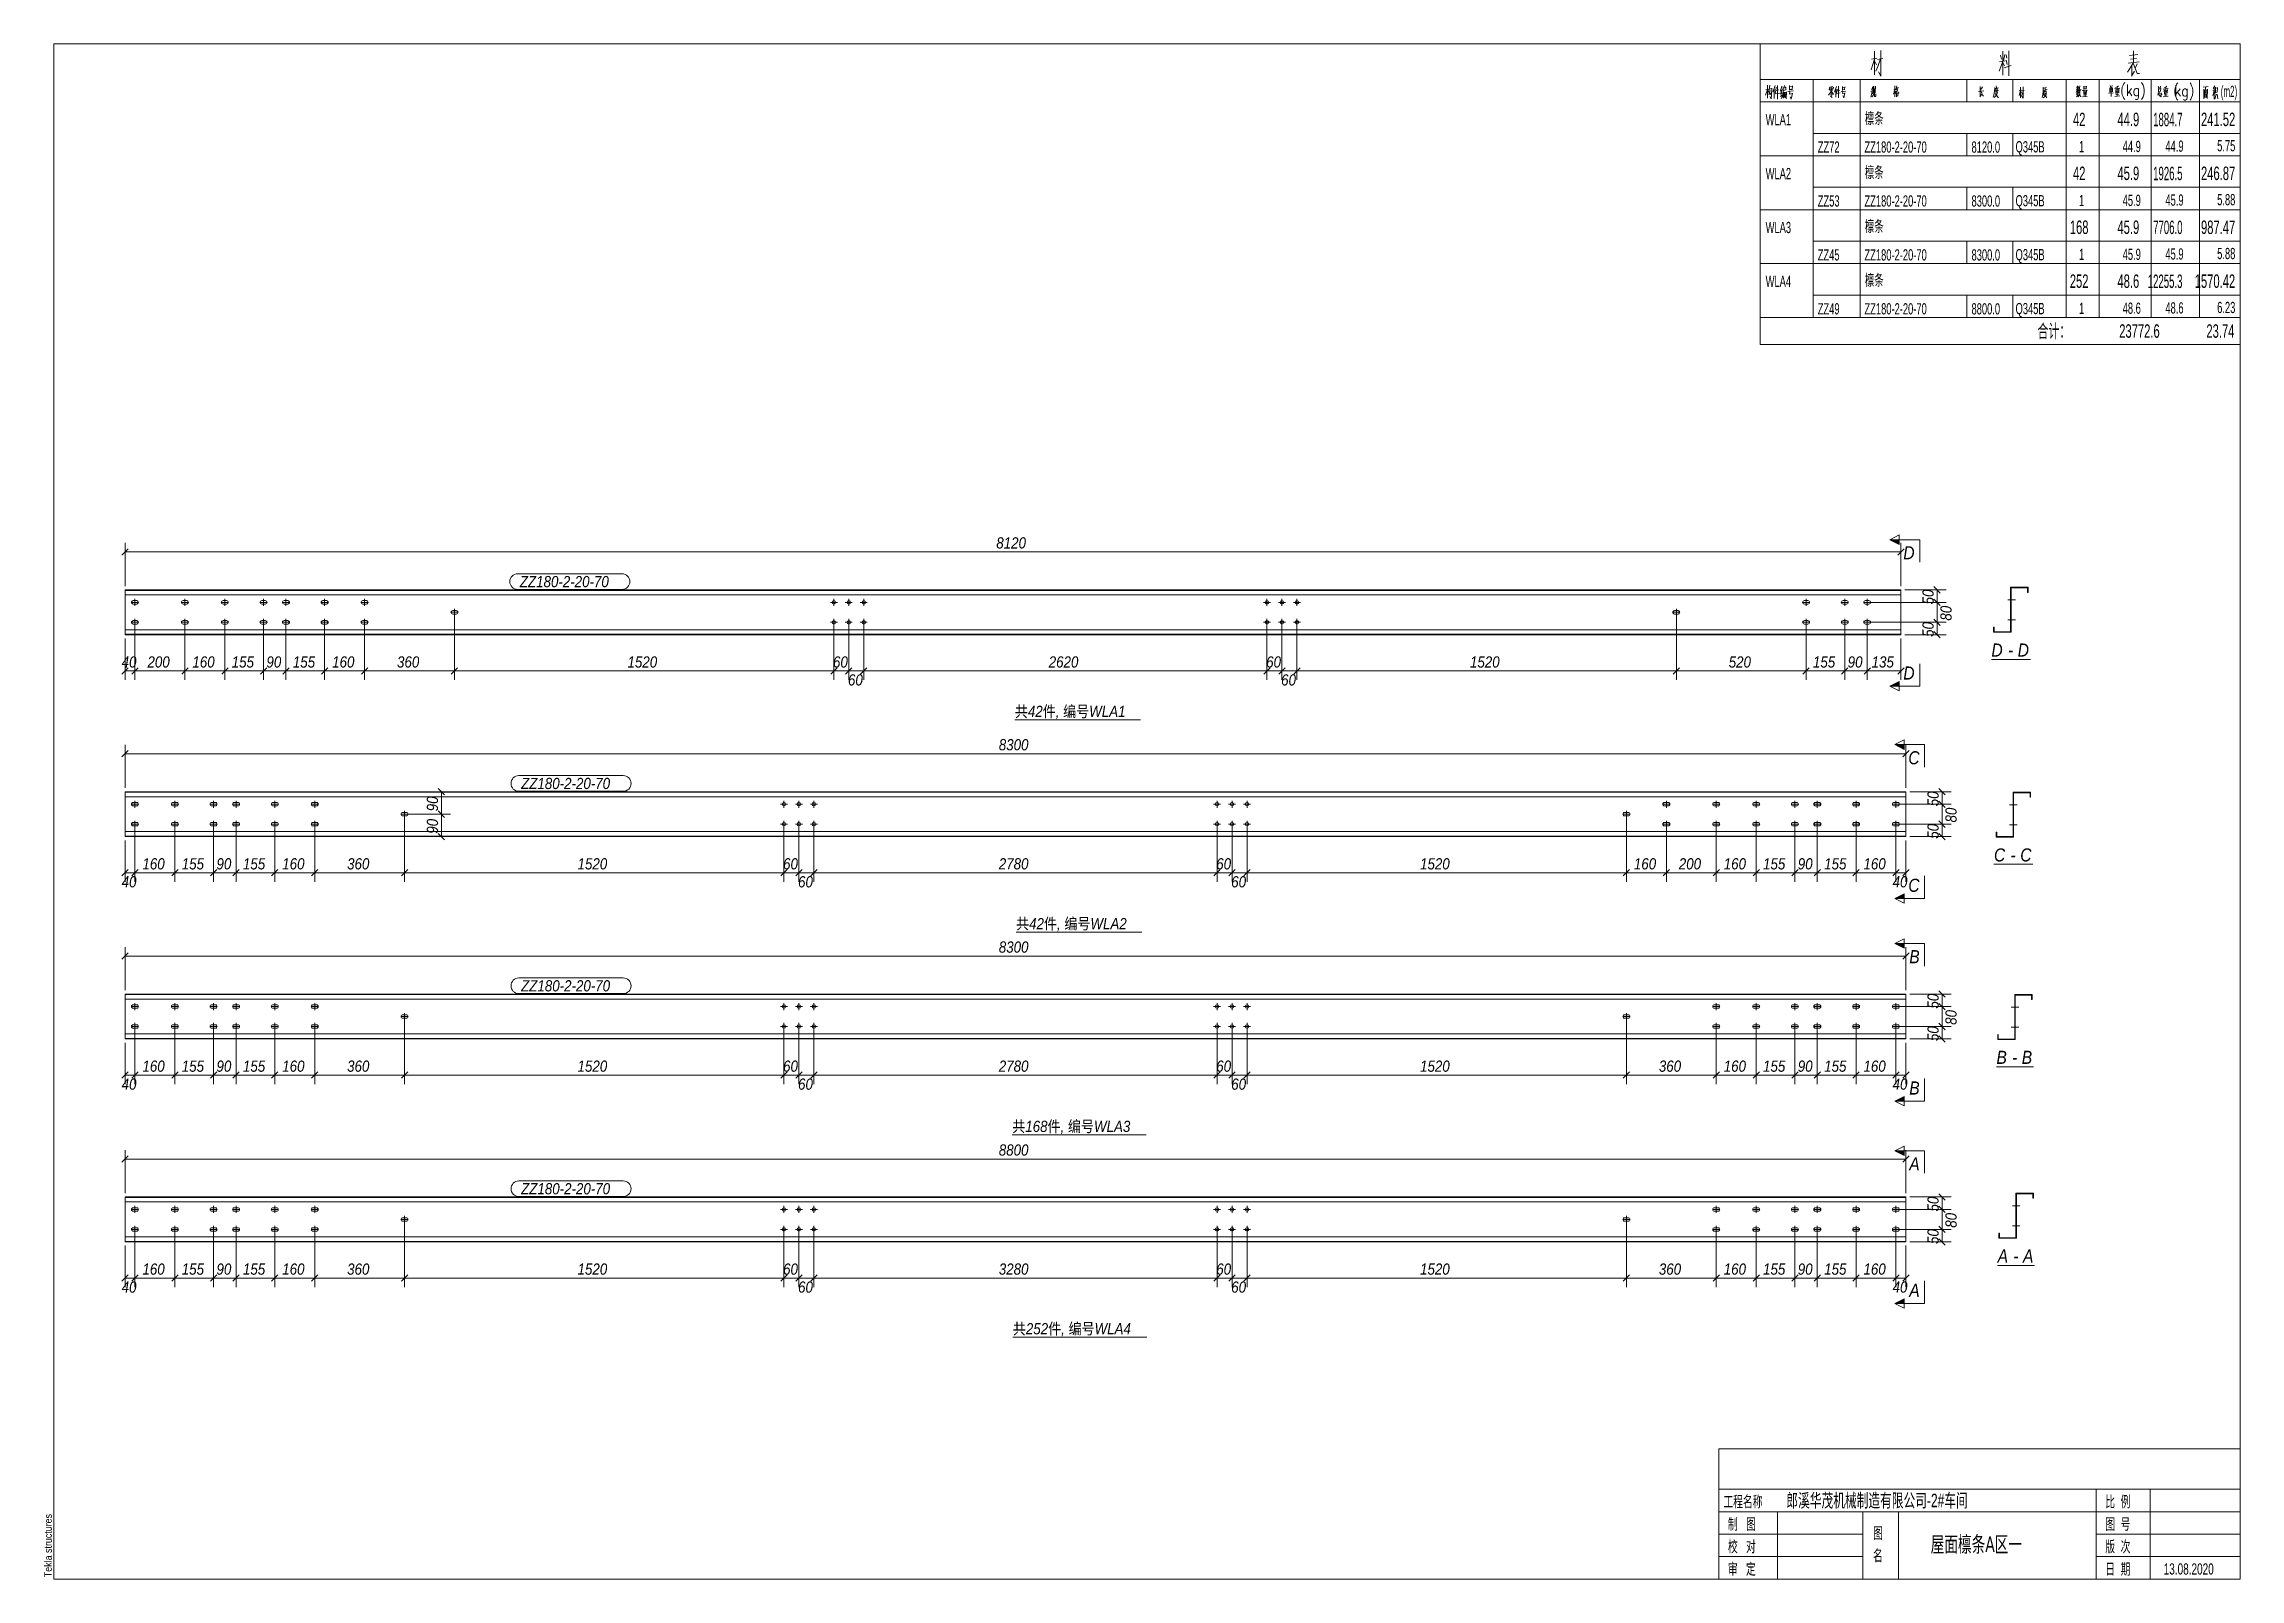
# Model space of a CAD drawing. Extents: x 857 to 4439, y -1249 to 4637.
# Drawn here: x 857 to 1444, y 4227 to 4637 of the extents above; entities that cross this region are included whole.
import ezdxf

# ---------------------------------------------------------------- set-up
doc = ezdxf.new("R2010")
doc.units = 0
doc.header["$LTSCALE"] = 1000
doc.header["$MEASUREMENT"] = 0
doc.linetypes.add('XKITLINE00', pattern=[0])
doc.linetypes.add('XKITLINE02', pattern=[4, 2, -2])
for name, color, linetype, lineweight in [('Bolt', 7, 'Continuous', 0), ('DrawingSheet', 5, 'Continuous', 0), ('OtherObjectType', 1, 'Continuous', 0), ('Part', 2, 'Continuous', 0), ('PartMark', 3, 'Continuous', 0), ('Section', 6, 'Continuous', 0), ('Z-DIMENSIONS', 1, 'Continuous', 0)]:
    doc.layers.add(name, color=color, linetype=linetype, lineweight=lineweight)
doc.styles.add('Arial', font='arial.ttf')
doc.styles.add('Arial Italic', font='ariali.ttf')
doc.styles.add('宋体', font='arial.ttf')

# ---------------------------------------------------------------- blocks, each defined once
blk = doc.blocks.new('屋面檩条A区一')
at = {"layer": 'Section'}
for points in [[(497.92, 281.35), (495.42, 282.6), (497.92, 282.6)], [(497.92, 243.48), (495.42, 243.48), (497.92, 244.73)], [(499.25, 226.6), (496.75, 227.85), (499.25, 227.85)], [(499.25, 186.79), (496.75, 186.79), (499.25, 188.04)], [(499.25, 173.47), (496.75, 174.72), (499.25, 174.72)], [(499.25, 132.65), (496.75, 132.65), (499.25, 133.9)], [(499.25, 118.15), (496.75, 119.4), (499.25, 119.4)], [(499.25, 78.62), (496.75, 78.62), (499.25, 79.87)]]:
    blk.add_hatch(color=1, dxfattribs=at).paths.add_polyline_path(points, flags=17)
at = {"layer": 'Bolt', "color": 3, "linetype": 'XKITLINE00', "lineweight": 0}
for p, q in [((25.82, 266.04), (25.78, 265.86)), ((25.78, 265.86), (25.78, 265.86)), ((25.78, 265.86), (25.82, 265.69)), ((27.65, 265.86), (25.78, 265.86)), ((25.92, 266.19), (25.82, 266.04)), ((25.82, 265.69), (25.92, 265.53)), ((26.07, 266.3), (25.92, 266.19)), ((25.92, 265.53), (26.07, 265.43)), ((26.25, 266.33), (26.07, 266.3)), ((26.07, 265.43), (26.25, 265.4)), ((27.18, 266.33), (26.25, 266.33)), ((26.25, 265.4), (27.18, 265.4)), ((26.72, 266.8), (26.72, 264.93)), ((27.36, 266.3), (27.18, 266.33)), ((27.18, 265.4), (27.36, 265.43)), ((27.51, 266.19), (27.36, 266.3)), ((27.36, 265.43), (27.51, 265.53)), ((27.61, 266.04), (27.51, 266.19)), ((27.51, 265.53), (27.61, 265.69)), ((27.65, 265.86), (27.61, 266.04)), ((27.61, 265.69), (27.65, 265.86)), ((27.65, 265.86), (27.65, 265.86)), ((39.15, 266.04), (39.12, 265.86)), ((39.12, 265.86), (39.12, 265.86)), ((39.12, 265.86), (39.15, 265.69)), ((40.98, 265.86), (39.12, 265.86)), ((39.25, 266.19), (39.15, 266.04)), ((39.15, 265.69), (39.25, 265.53)), ((39.41, 266.3), (39.25, 266.19)), ((39.25, 265.53), (39.41, 265.43)), ((39.58, 266.33), (39.41, 266.3)), ((39.41, 265.43), (39.58, 265.4)), ((40.52, 266.33), (39.58, 266.33)), ((39.58, 265.4), (40.52, 265.4)), ((40.05, 266.8), (40.05, 264.93)), ((40.7, 266.3), (40.52, 266.33)), ((40.52, 265.4), (40.7, 265.43)), ((40.85, 266.19), (40.7, 266.3)), ((40.7, 265.43), (40.85, 265.53)), ((40.95, 266.04), (40.85, 266.19)), ((40.85, 265.53), (40.95, 265.69)), ((40.98, 265.86), (40.95, 266.04)), ((40.95, 265.69), (40.98, 265.86)), ((40.98, 265.86), (40.98, 265.86)), ((49.82, 266.04), (49.78, 265.86)), ((49.78, 265.86), (49.78, 265.86)), ((49.78, 265.86), (49.82, 265.69)), ((51.65, 265.86), (49.78, 265.86)), ((49.92, 266.19), (49.82, 266.04)), ((49.82, 265.69), (49.92, 265.53)), ((50.07, 266.3), (49.92, 266.19)), ((49.92, 265.53), (50.07, 265.43)), ((50.25, 266.33), (50.07, 266.3)), ((50.07, 265.43), (50.25, 265.4)), ((51.18, 266.33), (50.25, 266.33)), ((50.25, 265.4), (51.18, 265.4)), ((50.72, 266.8), (50.72, 264.93)), ((51.36, 266.3), (51.18, 266.33)), ((51.18, 265.4), (51.36, 265.43)), ((51.51, 266.19), (51.36, 266.3)), ((51.36, 265.43), (51.51, 265.53)), ((51.61, 266.04), (51.51, 266.19)), ((51.51, 265.53), (51.61, 265.69)), ((51.65, 265.86), (51.61, 266.04)), ((51.61, 265.69), (51.65, 265.86)), ((51.65, 265.86), (51.65, 265.86)), ((60.15, 266.04), (60.12, 265.86)), ((60.12, 265.86), (60.12, 265.86)), ((60.12, 265.86), (60.15, 265.69)), ((61.98, 265.86), (60.12, 265.86)), ((60.25, 266.19), (60.15, 266.04)), ((60.15, 265.69), (60.25, 265.53)), ((60.41, 266.3), (60.25, 266.19)), ((60.25, 265.53), (60.41, 265.43)), ((60.58, 266.33), (60.41, 266.3)), ((60.41, 265.43), (60.58, 265.4)), ((61.52, 266.33), (60.58, 266.33)), ((60.58, 265.4), (61.52, 265.4)), ((61.05, 266.8), (61.05, 264.93)), ((61.7, 266.3), (61.52, 266.33)), ((61.52, 265.4), (61.7, 265.43)), ((61.85, 266.19), (61.7, 266.3)), ((61.7, 265.43), (61.85, 265.53)), ((61.95, 266.04), (61.85, 266.19)), ((61.85, 265.53), (61.95, 265.69)), ((61.98, 265.86), (61.95, 266.04)), ((61.95, 265.69), (61.98, 265.86)), ((61.98, 265.86), (61.98, 265.86)), ((66.15, 266.04), (66.12, 265.86)), ((66.12, 265.86), (66.12, 265.86)), ((66.12, 265.86), (66.15, 265.69)), ((67.98, 265.86), (66.12, 265.86)), ((66.25, 266.19), (66.15, 266.04)), ((66.15, 265.69), (66.25, 265.53)), ((66.41, 266.3), (66.25, 266.19)), ((66.25, 265.53), (66.41, 265.43)), ((66.58, 266.33), (66.41, 266.3)), ((66.41, 265.43), (66.58, 265.4)), ((67.52, 266.33), (66.58, 266.33)), ((66.58, 265.4), (67.52, 265.4)), ((67.05, 266.8), (67.05, 264.93)), ((67.7, 266.3), (67.52, 266.33)), ((67.52, 265.4), (67.7, 265.43)), ((67.85, 266.19), (67.7, 266.3)), ((67.7, 265.43), (67.85, 265.53)), ((67.95, 266.04), (67.85, 266.19)), ((67.85, 265.53), (67.95, 265.69)), ((67.98, 265.86), (67.95, 266.04)), ((67.95, 265.69), (67.98, 265.86)), ((67.98, 265.86), (67.98, 265.86)), ((76.49, 266.04), (76.45, 265.86)), ((76.45, 265.86), (76.45, 265.86)), ((76.45, 265.86), (76.49, 265.69)), ((78.32, 265.86), (76.45, 265.86)), ((76.59, 266.19), (76.49, 266.04)), ((76.49, 265.69), (76.59, 265.53)), ((76.74, 266.3), (76.59, 266.19)), ((76.59, 265.53), (76.74, 265.43)), ((76.92, 266.33), (76.74, 266.3)), ((76.74, 265.43), (76.92, 265.4)), ((77.85, 266.33), (76.92, 266.33)), ((76.92, 265.4), (77.85, 265.4)), ((77.38, 266.8), (77.38, 264.93)), ((78.03, 266.3), (77.85, 266.33)), ((77.85, 265.4), (78.03, 265.43)), ((78.18, 266.19), (78.03, 266.3)), ((78.03, 265.43), (78.18, 265.53)), ((78.28, 266.04), (78.18, 266.19)), ((78.18, 265.53), (78.28, 265.69)), ((78.32, 265.86), (78.28, 266.04)), ((78.28, 265.69), (78.32, 265.86)), ((78.32, 265.86), (78.32, 265.86)), ((87.15, 266.04), (87.12, 265.86)), ((87.12, 265.86), (87.12, 265.86)), ((87.12, 265.86), (87.15, 265.69)), ((88.98, 265.86), (87.12, 265.86)), ((87.25, 266.19), (87.15, 266.04)), ((87.15, 265.69), (87.25, 265.53)), ((87.41, 266.3), (87.25, 266.19)), ((87.25, 265.53), (87.41, 265.43)), ((87.58, 266.33), (87.41, 266.3)), ((87.41, 265.43), (87.58, 265.4)), ((88.52, 266.33), (87.58, 266.33)), ((87.58, 265.4), (88.52, 265.4)), ((88.05, 266.8), (88.05, 264.93)), ((88.7, 266.3), (88.52, 266.33)), ((88.52, 265.4), (88.7, 265.43)), ((88.85, 266.19), (88.7, 266.3)), ((88.7, 265.43), (88.85, 265.53)), ((88.95, 266.04), (88.85, 266.19)), ((88.85, 265.53), (88.95, 265.69)), ((88.98, 265.86), (88.95, 266.04)), ((88.95, 265.69), (88.98, 265.86)), ((88.98, 265.86), (88.98, 265.86)), ((112.05, 264.13), (112.05, 262.26)), ((214.32, 265.86), (212.45, 265.86)), ((213.38, 264.93), (213.38, 266.8)), ((218.32, 265.86), (216.45, 265.86)), ((217.38, 264.93), (217.38, 266.8)), ((222.32, 265.86), (220.45, 265.86)), ((221.38, 264.93), (221.38, 266.8)), ((330.02, 265.86), (328.15, 265.86)), ((329.08, 264.93), (329.08, 266.8)), ((334.02, 265.86), (332.15, 265.86)), ((333.08, 264.93), (333.08, 266.8)), ((338.02, 265.86), (336.15, 265.86)), ((337.08, 264.93), (337.08, 266.8)), ((438.42, 264.13), (438.42, 262.26)), ((472.19, 266.04), (472.15, 265.86)), ((472.15, 265.86), (472.15, 265.86)), ((472.15, 265.86), (472.19, 265.69)), ((474.02, 265.86), (472.15, 265.86)), ((472.29, 266.19), (472.19, 266.04)), ((472.19, 265.69), (472.29, 265.53)), ((472.44, 266.3), (472.29, 266.19)), ((472.29, 265.53), (472.44, 265.43)), ((472.62, 266.33), (472.44, 266.3)), ((472.44, 265.43), (472.62, 265.4)), ((473.55, 266.33), (472.62, 266.33)), ((472.62, 265.4), (473.55, 265.4)), ((473.08, 266.8), (473.08, 264.93)), ((473.73, 266.3), (473.55, 266.33)), ((473.55, 265.4), (473.73, 265.43)), ((473.88, 266.19), (473.73, 266.3)), ((473.73, 265.43), (473.88, 265.53)), ((473.98, 266.04), (473.88, 266.19)), ((473.88, 265.53), (473.98, 265.69)), ((474.02, 265.86), (473.98, 266.04)), ((473.98, 265.69), (474.02, 265.86)), ((474.02, 265.86), (474.02, 265.86)), ((482.52, 266.04), (482.48, 265.86)), ((482.48, 265.86), (482.48, 265.86)), ((482.48, 265.86), (482.52, 265.69)), ((484.35, 265.86), (482.48, 265.86)), ((482.62, 266.19), (482.52, 266.04)), ((482.52, 265.69), (482.62, 265.53)), ((482.77, 266.3), (482.62, 266.19)), ((482.62, 265.53), (482.77, 265.43)), ((482.95, 266.33), (482.77, 266.3)), ((482.77, 265.43), (482.95, 265.4)), ((483.88, 266.33), (482.95, 266.33)), ((482.95, 265.4), (483.88, 265.4)), ((483.42, 266.8), (483.42, 264.93)), ((484.06, 266.3), (483.88, 266.33)), ((483.88, 265.4), (484.06, 265.43)), ((484.21, 266.19), (484.06, 266.3)), ((484.06, 265.43), (484.21, 265.53)), ((484.31, 266.04), (484.21, 266.19)), ((484.21, 265.53), (484.31, 265.69)), ((484.35, 265.86), (484.31, 266.04)), ((484.31, 265.69), (484.35, 265.86)), ((484.35, 265.86), (484.35, 265.86)), ((488.52, 266.04), (488.48, 265.86)), ((488.48, 265.86), (488.48, 265.86)), ((488.48, 265.86), (488.52, 265.69)), ((490.35, 265.86), (488.48, 265.86)), ((488.62, 266.19), (488.52, 266.04)), ((488.52, 265.69), (488.62, 265.53)), ((488.77, 266.3), (488.62, 266.19)), ((488.62, 265.53), (488.77, 265.43)), ((488.95, 266.33), (488.77, 266.3)), ((488.77, 265.43), (488.95, 265.4)), ((489.88, 266.33), (488.95, 266.33)), ((488.95, 265.4), (489.88, 265.4)), ((489.42, 266.8), (489.42, 264.93)), ((490.06, 266.3), (489.88, 266.33)), ((489.88, 265.4), (490.06, 265.43)), ((490.21, 266.19), (490.06, 266.3)), ((490.06, 265.43), (490.21, 265.53)), ((490.31, 266.04), (490.21, 266.19)), ((490.21, 265.53), (490.31, 265.69)), ((490.35, 265.86), (490.31, 266.04)), ((490.31, 265.69), (490.35, 265.86)), ((490.35, 265.86), (490.35, 265.86)), ((528.98, 266.53), (526.98, 266.53)), ((527.85, 267), (527.72, 267)), ((527.85, 266.07), (527.72, 266.07)), ((25.82, 260.71), (25.78, 260.53)), ((25.78, 260.53), (25.78, 260.53)), ((25.78, 260.53), (25.82, 260.35)), ((27.65, 260.53), (25.78, 260.53)), ((25.92, 260.86), (25.82, 260.71)), ((25.82, 260.35), (25.92, 260.2)), ((26.07, 260.96), (25.92, 260.86)), ((25.92, 260.2), (26.07, 260.1)), ((26.25, 261), (26.07, 260.96)), ((26.07, 260.1), (26.25, 260.06)), ((27.18, 261), (26.25, 261)), ((26.25, 260.06), (27.18, 260.06)), ((26.72, 261.46), (26.72, 259.6)), ((27.36, 260.96), (27.18, 261)), ((27.18, 260.06), (27.36, 260.1)), ((27.51, 260.86), (27.36, 260.96)), ((27.36, 260.1), (27.51, 260.2)), ((27.61, 260.71), (27.51, 260.86)), ((27.51, 260.2), (27.61, 260.35)), ((27.65, 260.53), (27.61, 260.71)), ((27.61, 260.35), (27.65, 260.53)), ((27.65, 260.53), (27.65, 260.53)), ((39.15, 260.71), (39.12, 260.53)), ((39.12, 260.53), (39.12, 260.53)), ((39.12, 260.53), (39.15, 260.35)), ((40.98, 260.53), (39.12, 260.53)), ((39.25, 260.86), (39.15, 260.71)), ((39.15, 260.35), (39.25, 260.2)), ((39.41, 260.96), (39.25, 260.86)), ((39.25, 260.2), (39.41, 260.1)), ((39.58, 261), (39.41, 260.96)), ((39.41, 260.1), (39.58, 260.06)), ((40.52, 261), (39.58, 261)), ((39.58, 260.06), (40.52, 260.06)), ((40.05, 261.46), (40.05, 259.6)), ((40.7, 260.96), (40.52, 261)), ((40.52, 260.06), (40.7, 260.1)), ((40.85, 260.86), (40.7, 260.96)), ((40.7, 260.1), (40.85, 260.2)), ((40.95, 260.71), (40.85, 260.86)), ((40.85, 260.2), (40.95, 260.35)), ((40.98, 260.53), (40.95, 260.71)), ((40.95, 260.35), (40.98, 260.53)), ((40.98, 260.53), (40.98, 260.53)), ((49.82, 260.71), (49.78, 260.53)), ((49.78, 260.53), (49.78, 260.53)), ((49.78, 260.53), (49.82, 260.35)), ((51.65, 260.53), (49.78, 260.53)), ((49.92, 260.86), (49.82, 260.71)), ((49.82, 260.35), (49.92, 260.2)), ((50.07, 260.96), (49.92, 260.86)), ((49.92, 260.2), (50.07, 260.1)), ((50.25, 261), (50.07, 260.96)), ((50.07, 260.1), (50.25, 260.06)), ((51.18, 261), (50.25, 261)), ((50.25, 260.06), (51.18, 260.06)), ((50.72, 261.46), (50.72, 259.6)), ((51.36, 260.96), (51.18, 261)), ((51.18, 260.06), (51.36, 260.1)), ((51.51, 260.86), (51.36, 260.96)), ((51.36, 260.1), (51.51, 260.2)), ((51.61, 260.71), (51.51, 260.86)), ((51.51, 260.2), (51.61, 260.35)), ((51.65, 260.53), (51.61, 260.71)), ((51.61, 260.35), (51.65, 260.53)), ((51.65, 260.53), (51.65, 260.53)), ((60.15, 260.71), (60.12, 260.53)), ((60.12, 260.53), (60.12, 260.53)), ((60.12, 260.53), (60.15, 260.35)), ((61.98, 260.53), (60.12, 260.53)), ((60.25, 260.86), (60.15, 260.71)), ((60.15, 260.35), (60.25, 260.2)), ((60.41, 260.96), (60.25, 260.86)), ((60.25, 260.2), (60.41, 260.1)), ((60.58, 261), (60.41, 260.96)), ((60.41, 260.1), (60.58, 260.06)), ((61.52, 261), (60.58, 261)), ((60.58, 260.06), (61.52, 260.06)), ((61.05, 261.46), (61.05, 259.6)), ((61.7, 260.96), (61.52, 261)), ((61.52, 260.06), (61.7, 260.1)), ((61.85, 260.86), (61.7, 260.96)), ((61.7, 260.1), (61.85, 260.2)), ((61.95, 260.71), (61.85, 260.86)), ((61.85, 260.2), (61.95, 260.35)), ((61.98, 260.53), (61.95, 260.71)), ((61.95, 260.35), (61.98, 260.53)), ((61.98, 260.53), (61.98, 260.53)), ((66.15, 260.71), (66.12, 260.53)), ((66.12, 260.53), (66.12, 260.53)), ((66.12, 260.53), (66.15, 260.35)), ((67.98, 260.53), (66.12, 260.53)), ((66.25, 260.86), (66.15, 260.71)), ((66.15, 260.35), (66.25, 260.2)), ((66.41, 260.96), (66.25, 260.86)), ((66.25, 260.2), (66.41, 260.1)), ((66.58, 261), (66.41, 260.96)), ((66.41, 260.1), (66.58, 260.06)), ((67.52, 261), (66.58, 261)), ((66.58, 260.06), (67.52, 260.06)), ((67.05, 261.46), (67.05, 259.6)), ((67.7, 260.96), (67.52, 261)), ((67.52, 260.06), (67.7, 260.1)), ((67.85, 260.86), (67.7, 260.96)), ((67.7, 260.1), (67.85, 260.2)), ((67.95, 260.71), (67.85, 260.86)), ((67.85, 260.2), (67.95, 260.35)), ((67.98, 260.53), (67.95, 260.71)), ((67.95, 260.35), (67.98, 260.53)), ((67.98, 260.53), (67.98, 260.53)), ((76.49, 260.71), (76.45, 260.53)), ((76.45, 260.53), (76.45, 260.53)), ((76.45, 260.53), (76.49, 260.35)), ((78.32, 260.53), (76.45, 260.53)), ((76.59, 260.86), (76.49, 260.71)), ((76.49, 260.35), (76.59, 260.2)), ((76.74, 260.96), (76.59, 260.86)), ((76.59, 260.2), (76.74, 260.1)), ((76.92, 261), (76.74, 260.96)), ((76.74, 260.1), (76.92, 260.06)), ((77.85, 261), (76.92, 261)), ((76.92, 260.06), (77.85, 260.06)), ((77.38, 261.46), (77.38, 259.6)), ((78.03, 260.96), (77.85, 261)), ((77.85, 260.06), (78.03, 260.1)), ((78.18, 260.86), (78.03, 260.96)), ((78.03, 260.1), (78.18, 260.2)), ((78.28, 260.71), (78.18, 260.86)), ((78.18, 260.2), (78.28, 260.35)), ((78.32, 260.53), (78.28, 260.71)), ((78.28, 260.35), (78.32, 260.53)), ((78.32, 260.53), (78.32, 260.53)), ((87.15, 260.71), (87.12, 260.53)), ((87.12, 260.53), (87.12, 260.53)), ((87.12, 260.53), (87.15, 260.35)), ((88.98, 260.53), (87.12, 260.53)), ((87.25, 260.86), (87.15, 260.71)), ((87.15, 260.35), (87.25, 260.2)), ((87.41, 260.96), (87.25, 260.86)), ((87.25, 260.2), (87.41, 260.1)), ((87.58, 261), (87.41, 260.96)), ((87.41, 260.1), (87.58, 260.06)), ((88.52, 261), (87.58, 261)), ((87.58, 260.06), (88.52, 260.06)), ((88.05, 261.46), (88.05, 259.6)), ((88.7, 260.96), (88.52, 261)), ((88.52, 260.06), (88.7, 260.1)), ((88.85, 260.86), (88.7, 260.96)), ((88.7, 260.1), (88.85, 260.2)), ((88.95, 260.71), (88.85, 260.86)), ((88.85, 260.2), (88.95, 260.35)), ((88.98, 260.53), (88.95, 260.71)), ((88.95, 260.35), (88.98, 260.53)), ((88.98, 260.53), (88.98, 260.53)), ((111.15, 263.38), (111.12, 263.2)), ((111.12, 263.2), (111.12, 263.2)), ((111.12, 263.2), (111.15, 263.02)), ((112.98, 263.2), (111.12, 263.2)), ((111.25, 263.53), (111.15, 263.38)), ((111.15, 263.02), (111.25, 262.87)), ((111.41, 263.63), (111.25, 263.53)), ((111.25, 262.87), (111.41, 262.77)), ((111.58, 263.66), (111.41, 263.63)), ((111.41, 262.77), (111.58, 262.73)), ((112.52, 263.66), (111.58, 263.66)), ((111.58, 262.73), (112.52, 262.73)), ((112.7, 263.63), (112.52, 263.66)), ((112.52, 262.73), (112.7, 262.77)), ((112.85, 263.53), (112.7, 263.63)), ((112.7, 262.77), (112.85, 262.87)), ((112.95, 263.38), (112.85, 263.53)), ((112.85, 262.87), (112.95, 263.02)), ((112.98, 263.2), (112.95, 263.38)), ((112.95, 263.02), (112.98, 263.2)), ((112.98, 263.2), (112.98, 263.2)), ((214.32, 260.53), (212.45, 260.53)), ((213.38, 259.6), (213.38, 261.46)), ((218.32, 260.53), (216.45, 260.53)), ((217.38, 259.6), (217.38, 261.46)), ((222.32, 260.53), (220.45, 260.53)), ((221.38, 259.6), (221.38, 261.46)), ((330.02, 260.53), (328.15, 260.53)), ((329.08, 259.6), (329.08, 261.46)), ((334.02, 260.53), (332.15, 260.53)), ((333.08, 259.6), (333.08, 261.46)), ((338.02, 260.53), (336.15, 260.53)), ((337.08, 259.6), (337.08, 261.46)), ((437.52, 263.38), (437.48, 263.2)), ((437.48, 263.2), (437.48, 263.2)), ((437.48, 263.2), (437.52, 263.02)), ((439.35, 263.2), (437.48, 263.2)), ((437.62, 263.53), (437.52, 263.38)), ((437.52, 263.02), (437.62, 262.87)), ((437.77, 263.63), (437.62, 263.53)), ((437.62, 262.87), (437.77, 262.77)), ((437.95, 263.66), (437.77, 263.63)), ((437.77, 262.77), (437.95, 262.73)), ((438.88, 263.66), (437.95, 263.66)), ((437.95, 262.73), (438.88, 262.73)), ((439.06, 263.63), (438.88, 263.66)), ((438.88, 262.73), (439.06, 262.77)), ((439.21, 263.53), (439.06, 263.63)), ((439.06, 262.77), (439.21, 262.87)), ((439.31, 263.38), (439.21, 263.53)), ((439.21, 262.87), (439.31, 263.02)), ((439.35, 263.2), (439.31, 263.38)), ((439.31, 263.02), (439.35, 263.2)), ((439.35, 263.2), (439.35, 263.2)), ((472.19, 260.71), (472.15, 260.53)), ((472.15, 260.53), (472.15, 260.53)), ((472.15, 260.53), (472.19, 260.35)), ((474.02, 260.53), (472.15, 260.53)), ((472.29, 260.86), (472.19, 260.71)), ((472.19, 260.35), (472.29, 260.2)), ((472.44, 260.96), (472.29, 260.86)), ((472.29, 260.2), (472.44, 260.1)), ((472.62, 261), (472.44, 260.96)), ((472.44, 260.1), (472.62, 260.06)), ((473.55, 261), (472.62, 261)), ((472.62, 260.06), (473.55, 260.06)), ((473.08, 261.46), (473.08, 259.6)), ((473.73, 260.96), (473.55, 261)), ((473.55, 260.06), (473.73, 260.1)), ((473.88, 260.86), (473.73, 260.96)), ((473.73, 260.1), (473.88, 260.2)), ((473.98, 260.71), (473.88, 260.86)), ((473.88, 260.2), (473.98, 260.35)), ((474.02, 260.53), (473.98, 260.71)), ((473.98, 260.35), (474.02, 260.53)), ((474.02, 260.53), (474.02, 260.53)), ((482.52, 260.71), (482.48, 260.53)), ((482.48, 260.53), (482.48, 260.53)), ((482.48, 260.53), (482.52, 260.35)), ((484.35, 260.53), (482.48, 260.53)), ((482.62, 260.86), (482.52, 260.71)), ((482.52, 260.35), (482.62, 260.2)), ((482.77, 260.96), (482.62, 260.86)), ((482.62, 260.2), (482.77, 260.1)), ((482.95, 261), (482.77, 260.96)), ((482.77, 260.1), (482.95, 260.06)), ((483.88, 261), (482.95, 261)), ((482.95, 260.06), (483.88, 260.06)), ((483.42, 261.46), (483.42, 259.6)), ((484.06, 260.96), (483.88, 261)), ((483.88, 260.06), (484.06, 260.1)), ((484.21, 260.86), (484.06, 260.96)), ((484.06, 260.1), (484.21, 260.2)), ((484.31, 260.71), (484.21, 260.86)), ((484.21, 260.2), (484.31, 260.35)), ((484.35, 260.53), (484.31, 260.71)), ((484.31, 260.35), (484.35, 260.53)), ((484.35, 260.53), (484.35, 260.53)), ((488.52, 260.71), (488.48, 260.53)), ((488.48, 260.53), (488.48, 260.53)), ((488.48, 260.53), (488.52, 260.35)), ((490.35, 260.53), (488.48, 260.53)), ((488.62, 260.86), (488.52, 260.71)), ((488.52, 260.35), (488.62, 260.2)), ((488.77, 260.96), (488.62, 260.86)), ((488.62, 260.2), (488.77, 260.1)), ((488.95, 261), (488.77, 260.96)), ((488.77, 260.1), (488.95, 260.06)), ((489.88, 261), (488.95, 261)), ((488.95, 260.06), (489.88, 260.06)), ((489.42, 261.46), (489.42, 259.6)), ((490.06, 260.96), (489.88, 261)), ((489.88, 260.06), (490.06, 260.1)), ((490.21, 260.86), (490.06, 260.96)), ((490.06, 260.1), (490.21, 260.2)), ((490.31, 260.71), (490.21, 260.86)), ((490.21, 260.2), (490.31, 260.35)), ((490.35, 260.53), (490.31, 260.71)), ((490.31, 260.35), (490.35, 260.53)), ((490.35, 260.53), (490.35, 260.53)), ((528.98, 261.2), (526.98, 261.2)), ((527.85, 261.67), (527.72, 261.67)), ((527.85, 260.73), (527.72, 260.73)), ((25.82, 212.13), (25.78, 211.95)), ((25.78, 211.95), (25.78, 211.95)), ((25.78, 211.95), (25.82, 211.78)), ((27.65, 211.95), (25.78, 211.95)), ((25.92, 212.28), (25.82, 212.13)), ((25.82, 211.78), (25.92, 211.62)), ((26.07, 212.39), (25.92, 212.28)), ((25.92, 211.62), (26.07, 211.52)), ((26.25, 212.42), (26.07, 212.39)), ((26.07, 211.52), (26.25, 211.49)), ((27.18, 212.42), (26.25, 212.42)), ((26.25, 211.49), (27.18, 211.49)), ((26.72, 212.89), (26.72, 211.02)), ((27.36, 212.39), (27.18, 212.42)), ((27.18, 211.49), (27.36, 211.52)), ((27.51, 212.28), (27.36, 212.39)), ((27.36, 211.52), (27.51, 211.62)), ((27.61, 212.13), (27.51, 212.28)), ((27.51, 211.62), (27.61, 211.78)), ((27.65, 211.95), (27.61, 212.13)), ((27.61, 211.78), (27.65, 211.95)), ((27.65, 211.95), (27.65, 211.95)), ((36.49, 212.13), (36.45, 211.95)), ((36.45, 211.95), (36.45, 211.95)), ((36.45, 211.95), (36.49, 211.78)), ((38.32, 211.95), (36.45, 211.95)), ((36.59, 212.28), (36.49, 212.13)), ((36.49, 211.78), (36.59, 211.62)), ((36.74, 212.39), (36.59, 212.28)), ((36.59, 211.62), (36.74, 211.52)), ((36.92, 212.42), (36.74, 212.39)), ((36.74, 211.52), (36.92, 211.49)), ((37.85, 212.42), (36.92, 212.42)), ((36.92, 211.49), (37.85, 211.49)), ((37.38, 212.89), (37.38, 211.02)), ((38.03, 212.39), (37.85, 212.42)), ((37.85, 211.49), (38.03, 211.52)), ((38.18, 212.28), (38.03, 212.39)), ((38.03, 211.52), (38.18, 211.62)), ((38.28, 212.13), (38.18, 212.28)), ((38.18, 211.62), (38.28, 211.78)), ((38.32, 211.95), (38.28, 212.13)), ((38.28, 211.78), (38.32, 211.95)), ((38.32, 211.95), (38.32, 211.95)), ((46.82, 212.13), (46.78, 211.95)), ((46.78, 211.95), (46.78, 211.95)), ((46.78, 211.95), (46.82, 211.78)), ((48.65, 211.95), (46.78, 211.95)), ((46.92, 212.28), (46.82, 212.13)), ((46.82, 211.78), (46.92, 211.62)), ((47.07, 212.39), (46.92, 212.28)), ((46.92, 211.62), (47.07, 211.52)), ((47.25, 212.42), (47.07, 212.39)), ((47.07, 211.52), (47.25, 211.49)), ((48.18, 212.42), (47.25, 212.42)), ((47.25, 211.49), (48.18, 211.49)), ((47.72, 212.89), (47.72, 211.02)), ((48.36, 212.39), (48.18, 212.42)), ((48.18, 211.49), (48.36, 211.52)), ((48.51, 212.28), (48.36, 212.39)), ((48.36, 211.52), (48.51, 211.62)), ((48.61, 212.13), (48.51, 212.28)), ((48.51, 211.62), (48.61, 211.78)), ((48.65, 211.95), (48.61, 212.13)), ((48.61, 211.78), (48.65, 211.95)), ((48.65, 211.95), (48.65, 211.95)), ((52.82, 212.13), (52.78, 211.95)), ((52.78, 211.95), (52.78, 211.95)), ((52.78, 211.95), (52.82, 211.78)), ((54.65, 211.95), (52.78, 211.95)), ((52.92, 212.28), (52.82, 212.13)), ((52.82, 211.78), (52.92, 211.62)), ((53.07, 212.39), (52.92, 212.28)), ((52.92, 211.62), (53.07, 211.52)), ((53.25, 212.42), (53.07, 212.39)), ((53.07, 211.52), (53.25, 211.49)), ((54.18, 212.42), (53.25, 212.42)), ((53.25, 211.49), (54.18, 211.49)), ((53.72, 212.89), (53.72, 211.02)), ((54.36, 212.39), (54.18, 212.42)), ((54.18, 211.49), (54.36, 211.52)), ((54.51, 212.28), (54.36, 212.39)), ((54.36, 211.52), (54.51, 211.62)), ((54.61, 212.13), (54.51, 212.28)), ((54.51, 211.62), (54.61, 211.78)), ((54.65, 211.95), (54.61, 212.13)), ((54.61, 211.78), (54.65, 211.95)), ((54.65, 211.95), (54.65, 211.95)), ((63.15, 212.13), (63.12, 211.95)), ((63.12, 211.95), (63.12, 211.95)), ((63.12, 211.95), (63.15, 211.78)), ((64.98, 211.95), (63.12, 211.95)), ((63.25, 212.28), (63.15, 212.13)), ((63.15, 211.78), (63.25, 211.62)), ((63.41, 212.39), (63.25, 212.28)), ((63.25, 211.62), (63.41, 211.52)), ((63.58, 212.42), (63.41, 212.39)), ((63.41, 211.52), (63.58, 211.49)), ((64.52, 212.42), (63.58, 212.42)), ((63.58, 211.49), (64.52, 211.49)), ((64.05, 212.89), (64.05, 211.02)), ((64.7, 212.39), (64.52, 212.42)), ((64.52, 211.49), (64.7, 211.52)), ((64.85, 212.28), (64.7, 212.39)), ((64.7, 211.52), (64.85, 211.62)), ((64.95, 212.13), (64.85, 212.28)), ((64.85, 211.62), (64.95, 211.78)), ((64.98, 211.95), (64.95, 212.13)), ((64.95, 211.78), (64.98, 211.95)), ((64.98, 211.95), (64.98, 211.95)), ((73.82, 212.13), (73.78, 211.95)), ((73.78, 211.95), (73.78, 211.95)), ((73.78, 211.95), (73.82, 211.78)), ((75.65, 211.95), (73.78, 211.95)), ((73.92, 212.28), (73.82, 212.13)), ((73.82, 211.78), (73.92, 211.62)), ((74.07, 212.39), (73.92, 212.28)), ((73.92, 211.62), (74.07, 211.52)), ((74.25, 212.42), (74.07, 212.39)), ((74.07, 211.52), (74.25, 211.49)), ((75.18, 212.42), (74.25, 212.42)), ((74.25, 211.49), (75.18, 211.49)), ((74.72, 212.89), (74.72, 211.02)), ((75.36, 212.39), (75.18, 212.42)), ((75.18, 211.49), (75.36, 211.52)), ((75.51, 212.28), (75.36, 212.39)), ((75.36, 211.52), (75.51, 211.62)), ((75.61, 212.13), (75.51, 212.28)), ((75.51, 211.62), (75.61, 211.78)), ((75.65, 211.95), (75.61, 212.13)), ((75.61, 211.78), (75.65, 211.95)), ((75.65, 211.95), (75.65, 211.95)), ((200.98, 211.95), (199.12, 211.95)), ((200.05, 211.02), (200.05, 212.89)), ((204.98, 211.95), (203.12, 211.95)), ((204.05, 211.02), (204.05, 212.89)), ((208.98, 211.95), (207.12, 211.95)), ((208.05, 211.02), (208.05, 212.89)), ((316.68, 211.95), (314.82, 211.95)), ((315.75, 211.02), (315.75, 212.89)), ((320.68, 211.95), (318.82, 211.95)), ((319.75, 211.02), (319.75, 212.89)), ((324.68, 211.95), (322.82, 211.95)), ((323.75, 211.02), (323.75, 212.89)), ((434.85, 212.13), (434.82, 211.95)), ((434.82, 211.95), (434.82, 211.95)), ((434.82, 211.95), (434.85, 211.78)), ((436.68, 211.95), (434.82, 211.95)), ((434.95, 212.28), (434.85, 212.13)), ((434.85, 211.78), (434.95, 211.62)), ((435.11, 212.39), (434.95, 212.28)), ((434.95, 211.62), (435.11, 211.52)), ((435.28, 212.42), (435.11, 212.39)), ((435.11, 211.52), (435.28, 211.49)), ((436.22, 212.42), (435.28, 212.42)), ((435.28, 211.49), (436.22, 211.49)), ((435.75, 212.89), (435.75, 211.02)), ((436.4, 212.39), (436.22, 212.42)), ((436.22, 211.49), (436.4, 211.52)), ((436.55, 212.28), (436.4, 212.39)), ((436.4, 211.52), (436.55, 211.62)), ((436.65, 212.13), (436.55, 212.28)), ((436.55, 211.62), (436.65, 211.78)), ((436.68, 211.95), (436.65, 212.13)), ((436.65, 211.78), (436.68, 211.95)), ((436.68, 211.95), (436.68, 211.95)), ((448.19, 212.13), (448.15, 211.95)), ((448.15, 211.95), (448.15, 211.95)), ((448.15, 211.95), (448.19, 211.78)), ((450.02, 211.95), (448.15, 211.95)), ((448.29, 212.28), (448.19, 212.13)), ((448.19, 211.78), (448.29, 211.62)), ((448.44, 212.39), (448.29, 212.28)), ((448.29, 211.62), (448.44, 211.52)), ((448.62, 212.42), (448.44, 212.39)), ((448.44, 211.52), (448.62, 211.49)), ((449.55, 212.42), (448.62, 212.42)), ((448.62, 211.49), (449.55, 211.49)), ((449.08, 212.89), (449.08, 211.02)), ((449.73, 212.39), (449.55, 212.42)), ((449.55, 211.49), (449.73, 211.52)), ((449.88, 212.28), (449.73, 212.39)), ((449.73, 211.52), (449.88, 211.62)), ((449.98, 212.13), (449.88, 212.28)), ((449.88, 211.62), (449.98, 211.78)), ((450.02, 211.95), (449.98, 212.13)), ((449.98, 211.78), (450.02, 211.95)), ((450.02, 211.95), (450.02, 211.95)), ((458.85, 212.13), (458.82, 211.95)), ((458.82, 211.95), (458.82, 211.95)), ((458.82, 211.95), (458.85, 211.78)), ((460.68, 211.95), (458.82, 211.95)), ((458.95, 212.28), (458.85, 212.13)), ((458.85, 211.78), (458.95, 211.62)), ((459.11, 212.39), (458.95, 212.28)), ((458.95, 211.62), (459.11, 211.52)), ((459.28, 212.42), (459.11, 212.39)), ((459.11, 211.52), (459.28, 211.49)), ((460.22, 212.42), (459.28, 212.42)), ((459.28, 211.49), (460.22, 211.49)), ((459.75, 212.89), (459.75, 211.02)), ((460.4, 212.39), (460.22, 212.42)), ((460.22, 211.49), (460.4, 211.52)), ((460.55, 212.28), (460.4, 212.39)), ((460.4, 211.52), (460.55, 211.62)), ((460.65, 212.13), (460.55, 212.28)), ((460.55, 211.62), (460.65, 211.78)), ((460.68, 211.95), (460.65, 212.13)), ((460.65, 211.78), (460.68, 211.95)), ((460.68, 211.95), (460.68, 211.95)), ((469.19, 212.13), (469.15, 211.95)), ((469.15, 211.95), (469.15, 211.95)), ((469.15, 211.95), (469.19, 211.78)), ((471.02, 211.95), (469.15, 211.95)), ((469.29, 212.28), (469.19, 212.13)), ((469.19, 211.78), (469.29, 211.62)), ((469.44, 212.39), (469.29, 212.28)), ((469.29, 211.62), (469.44, 211.52)), ((469.62, 212.42), (469.44, 212.39)), ((469.44, 211.52), (469.62, 211.49)), ((470.55, 212.42), (469.62, 212.42)), ((469.62, 211.49), (470.55, 211.49)), ((470.08, 212.89), (470.08, 211.02)), ((470.73, 212.39), (470.55, 212.42)), ((470.55, 211.49), (470.73, 211.52)), ((470.88, 212.28), (470.73, 212.39)), ((470.73, 211.52), (470.88, 211.62)), ((470.98, 212.13), (470.88, 212.28)), ((470.88, 211.62), (470.98, 211.78)), ((471.02, 211.95), (470.98, 212.13)), ((470.98, 211.78), (471.02, 211.95)), ((471.02, 211.95), (471.02, 211.95)), ((475.19, 212.13), (475.15, 211.95)), ((475.15, 211.95), (475.15, 211.95)), ((475.15, 211.95), (475.19, 211.78)), ((477.02, 211.95), (475.15, 211.95)), ((475.29, 212.28), (475.19, 212.13)), ((475.19, 211.78), (475.29, 211.62)), ((475.44, 212.39), (475.29, 212.28)), ((475.29, 211.62), (475.44, 211.52)), ((475.62, 212.42), (475.44, 212.39)), ((475.44, 211.52), (475.62, 211.49)), ((476.55, 212.42), (475.62, 212.42)), ((475.62, 211.49), (476.55, 211.49)), ((476.08, 212.89), (476.08, 211.02)), ((476.73, 212.39), (476.55, 212.42)), ((476.55, 211.49), (476.73, 211.52)), ((476.88, 212.28), (476.73, 212.39)), ((476.73, 211.52), (476.88, 211.62)), ((476.98, 212.13), (476.88, 212.28)), ((476.88, 211.62), (476.98, 211.78)), ((477.02, 211.95), (476.98, 212.13)), ((476.98, 211.78), (477.02, 211.95)), ((477.02, 211.95), (477.02, 211.95)), ((485.52, 212.13), (485.48, 211.95)), ((485.48, 211.95), (485.48, 211.95)), ((485.48, 211.95), (485.52, 211.78)), ((487.35, 211.95), (485.48, 211.95)), ((485.62, 212.28), (485.52, 212.13)), ((485.52, 211.78), (485.62, 211.62)), ((485.77, 212.39), (485.62, 212.28)), ((485.62, 211.62), (485.77, 211.52)), ((485.95, 212.42), (485.77, 212.39)), ((485.77, 211.52), (485.95, 211.49)), ((486.88, 212.42), (485.95, 212.42)), ((485.95, 211.49), (486.88, 211.49)), ((486.42, 212.89), (486.42, 211.02)), ((487.06, 212.39), (486.88, 212.42)), ((486.88, 211.49), (487.06, 211.52)), ((487.21, 212.28), (487.06, 212.39)), ((487.06, 211.52), (487.21, 211.62)), ((487.31, 212.13), (487.21, 212.28)), ((487.21, 211.62), (487.31, 211.78)), ((487.35, 211.95), (487.31, 212.13)), ((487.31, 211.78), (487.35, 211.95)), ((487.35, 211.95), (487.35, 211.95)), ((496.19, 212.13), (496.15, 211.95)), ((496.15, 211.95), (496.15, 211.95)), ((496.15, 211.95), (496.19, 211.78)), ((498.02, 211.95), (496.15, 211.95)), ((496.29, 212.28), (496.19, 212.13)), ((496.19, 211.78), (496.29, 211.62)), ((496.44, 212.39), (496.29, 212.28)), ((496.29, 211.62), (496.44, 211.52)), ((496.62, 212.42), (496.44, 212.39)), ((496.44, 211.52), (496.62, 211.49)), ((497.55, 212.42), (496.62, 212.42)), ((496.62, 211.49), (497.55, 211.49)), ((497.08, 212.89), (497.08, 211.02)), ((497.73, 212.39), (497.55, 212.42)), ((497.55, 211.49), (497.73, 211.52)), ((497.88, 212.28), (497.73, 212.39)), ((497.73, 211.52), (497.88, 211.62)), ((497.98, 212.13), (497.88, 212.28)), ((497.88, 211.62), (497.98, 211.78)), ((498.02, 211.95), (497.98, 212.13)), ((497.98, 211.78), (498.02, 211.95)), ((498.02, 211.95), (498.02, 211.95)), ((529.45, 211.82), (527.45, 211.82)), ((528.52, 212.28), (528.39, 212.28)), ((528.52, 211.35), (528.39, 211.35)), ((25.82, 206.8), (25.78, 206.62)), ((25.78, 206.62), (25.78, 206.62)), ((25.78, 206.62), (25.82, 206.44)), ((27.65, 206.62), (25.78, 206.62)), ((25.92, 206.95), (25.82, 206.8)), ((25.82, 206.44), (25.92, 206.29)), ((26.07, 207.05), (25.92, 206.95)), ((25.92, 206.29), (26.07, 206.19)), ((26.25, 207.09), (26.07, 207.05)), ((26.07, 206.19), (26.25, 206.15)), ((27.18, 207.09), (26.25, 207.09)), ((26.25, 206.15), (27.18, 206.15)), ((26.72, 207.55), (26.72, 205.69)), ((27.36, 207.05), (27.18, 207.09)), ((27.18, 206.15), (27.36, 206.19)), ((27.51, 206.95), (27.36, 207.05)), ((27.36, 206.19), (27.51, 206.29)), ((27.61, 206.8), (27.51, 206.95)), ((27.51, 206.29), (27.61, 206.44)), ((27.65, 206.62), (27.61, 206.8)), ((27.61, 206.44), (27.65, 206.62)), ((27.65, 206.62), (27.65, 206.62)), ((36.49, 206.8), (36.45, 206.62)), ((36.45, 206.62), (36.45, 206.62)), ((36.45, 206.62), (36.49, 206.44)), ((38.32, 206.62), (36.45, 206.62)), ((36.59, 206.95), (36.49, 206.8)), ((36.49, 206.44), (36.59, 206.29)), ((36.74, 207.05), (36.59, 206.95)), ((36.59, 206.29), (36.74, 206.19)), ((36.92, 207.09), (36.74, 207.05)), ((36.74, 206.19), (36.92, 206.15)), ((37.85, 207.09), (36.92, 207.09)), ((36.92, 206.15), (37.85, 206.15)), ((37.38, 207.55), (37.38, 205.69)), ((38.03, 207.05), (37.85, 207.09)), ((37.85, 206.15), (38.03, 206.19)), ((38.18, 206.95), (38.03, 207.05)), ((38.03, 206.19), (38.18, 206.29)), ((38.28, 206.8), (38.18, 206.95)), ((38.18, 206.29), (38.28, 206.44)), ((38.32, 206.62), (38.28, 206.8)), ((38.28, 206.44), (38.32, 206.62)), ((38.32, 206.62), (38.32, 206.62)), ((46.82, 206.8), (46.78, 206.62)), ((46.78, 206.62), (46.78, 206.62)), ((46.78, 206.62), (46.82, 206.44)), ((48.65, 206.62), (46.78, 206.62)), ((46.92, 206.95), (46.82, 206.8)), ((46.82, 206.44), (46.92, 206.29)), ((47.07, 207.05), (46.92, 206.95)), ((46.92, 206.29), (47.07, 206.19)), ((47.25, 207.09), (47.07, 207.05)), ((47.07, 206.19), (47.25, 206.15)), ((48.18, 207.09), (47.25, 207.09)), ((47.25, 206.15), (48.18, 206.15)), ((47.72, 207.55), (47.72, 205.69)), ((48.36, 207.05), (48.18, 207.09)), ((48.18, 206.15), (48.36, 206.19)), ((48.51, 206.95), (48.36, 207.05)), ((48.36, 206.19), (48.51, 206.29)), ((48.61, 206.8), (48.51, 206.95)), ((48.51, 206.29), (48.61, 206.44)), ((48.65, 206.62), (48.61, 206.8)), ((48.61, 206.44), (48.65, 206.62)), ((48.65, 206.62), (48.65, 206.62)), ((52.82, 206.8), (52.78, 206.62)), ((52.78, 206.62), (52.78, 206.62)), ((52.78, 206.62), (52.82, 206.44)), ((54.65, 206.62), (52.78, 206.62)), ((52.92, 206.95), (52.82, 206.8)), ((52.82, 206.44), (52.92, 206.29)), ((53.07, 207.05), (52.92, 206.95)), ((52.92, 206.29), (53.07, 206.19)), ((53.25, 207.09), (53.07, 207.05)), ((53.07, 206.19), (53.25, 206.15)), ((54.18, 207.09), (53.25, 207.09)), ((53.25, 206.15), (54.18, 206.15)), ((53.72, 207.55), (53.72, 205.69)), ((54.36, 207.05), (54.18, 207.09)), ((54.18, 206.15), (54.36, 206.19)), ((54.51, 206.95), (54.36, 207.05)), ((54.36, 206.19), (54.51, 206.29)), ((54.61, 206.8), (54.51, 206.95)), ((54.51, 206.29), (54.61, 206.44)), ((54.65, 206.62), (54.61, 206.8)), ((54.61, 206.44), (54.65, 206.62)), ((54.65, 206.62), (54.65, 206.62)), ((63.15, 206.8), (63.12, 206.62)), ((63.12, 206.62), (63.12, 206.62)), ((63.12, 206.62), (63.15, 206.44)), ((64.98, 206.62), (63.12, 206.62)), ((63.25, 206.95), (63.15, 206.8)), ((63.15, 206.44), (63.25, 206.29)), ((63.41, 207.05), (63.25, 206.95)), ((63.25, 206.29), (63.41, 206.19)), ((63.58, 207.09), (63.41, 207.05)), ((63.41, 206.19), (63.58, 206.15)), ((64.52, 207.09), (63.58, 207.09)), ((63.58, 206.15), (64.52, 206.15)), ((64.05, 207.55), (64.05, 205.69)), ((64.7, 207.05), (64.52, 207.09)), ((64.52, 206.15), (64.7, 206.19)), ((64.85, 206.95), (64.7, 207.05)), ((64.7, 206.19), (64.85, 206.29)), ((64.95, 206.8), (64.85, 206.95)), ((64.85, 206.29), (64.95, 206.44)), ((64.98, 206.62), (64.95, 206.8)), ((64.95, 206.44), (64.98, 206.62)), ((64.98, 206.62), (64.98, 206.62)), ((73.82, 206.8), (73.78, 206.62)), ((73.78, 206.62), (73.78, 206.62)), ((73.78, 206.62), (73.82, 206.44)), ((75.65, 206.62), (73.78, 206.62)), ((73.92, 206.95), (73.82, 206.8)), ((73.82, 206.44), (73.92, 206.29)), ((74.07, 207.05), (73.92, 206.95)), ((73.92, 206.29), (74.07, 206.19)), ((74.25, 207.09), (74.07, 207.05)), ((74.07, 206.19), (74.25, 206.15)), ((75.18, 207.09), (74.25, 207.09)), ((74.25, 206.15), (75.18, 206.15)), ((74.72, 207.55), (74.72, 205.69)), ((75.36, 207.05), (75.18, 207.09)), ((75.18, 206.15), (75.36, 206.19)), ((75.51, 206.95), (75.36, 207.05)), ((75.36, 206.19), (75.51, 206.29)), ((75.61, 206.8), (75.51, 206.95)), ((75.51, 206.29), (75.61, 206.44)), ((75.65, 206.62), (75.61, 206.8)), ((75.61, 206.44), (75.65, 206.62)), ((75.65, 206.62), (75.65, 206.62)), ((97.82, 209.47), (97.78, 209.29)), ((97.78, 209.29), (97.78, 209.29)), ((97.78, 209.29), (97.82, 209.11)), ((99.65, 209.29), (97.78, 209.29)), ((97.92, 209.62), (97.82, 209.47)), ((97.82, 209.11), (97.92, 208.96)), ((98.07, 209.72), (97.92, 209.62)), ((97.92, 208.96), (98.07, 208.86)), ((98.25, 209.75), (98.07, 209.72)), ((98.07, 208.86), (98.25, 208.82)), ((99.18, 209.75), (98.25, 209.75)), ((98.25, 208.82), (99.18, 208.82)), ((98.72, 210.22), (98.72, 208.35)), ((99.36, 209.72), (99.18, 209.75)), ((99.18, 208.82), (99.36, 208.86)), ((99.51, 209.62), (99.36, 209.72)), ((99.36, 208.86), (99.51, 208.96)), ((99.61, 209.47), (99.51, 209.62)), ((99.51, 208.96), (99.61, 209.11)), ((99.65, 209.29), (99.61, 209.47)), ((99.61, 209.11), (99.65, 209.29)), ((99.65, 209.29), (99.65, 209.29)), ((200.98, 206.62), (199.12, 206.62)), ((200.05, 205.69), (200.05, 207.55)), ((204.98, 206.62), (203.12, 206.62)), ((204.05, 205.69), (204.05, 207.55)), ((208.98, 206.62), (207.12, 206.62)), ((208.05, 205.69), (208.05, 207.55)), ((316.68, 206.62), (314.82, 206.62)), ((315.75, 205.69), (315.75, 207.55)), ((320.68, 206.62), (318.82, 206.62)), ((319.75, 205.69), (319.75, 207.55)), ((324.68, 206.62), (322.82, 206.62)), ((323.75, 205.69), (323.75, 207.55)), ((424.19, 209.47), (424.15, 209.29)), ((424.15, 209.29), (424.15, 209.29)), ((424.15, 209.29), (424.19, 209.11)), ((426.02, 209.29), (424.15, 209.29)), ((424.29, 209.62), (424.19, 209.47)), ((424.19, 209.11), (424.29, 208.96)), ((424.44, 209.72), (424.29, 209.62)), ((424.29, 208.96), (424.44, 208.86)), ((424.62, 209.75), (424.44, 209.72)), ((424.44, 208.86), (424.62, 208.82)), ((425.55, 209.75), (424.62, 209.75)), ((424.62, 208.82), (425.55, 208.82)), ((425.08, 210.22), (425.08, 208.35)), ((425.73, 209.72), (425.55, 209.75)), ((425.55, 208.82), (425.73, 208.86)), ((425.88, 209.62), (425.73, 209.72)), ((425.73, 208.86), (425.88, 208.96)), ((425.98, 209.47), (425.88, 209.62)), ((425.88, 208.96), (425.98, 209.11)), ((426.02, 209.29), (425.98, 209.47)), ((425.98, 209.11), (426.02, 209.29)), ((426.02, 209.29), (426.02, 209.29)), ((434.85, 206.8), (434.82, 206.62)), ((434.82, 206.62), (434.82, 206.62)), ((434.82, 206.62), (434.85, 206.44)), ((436.68, 206.62), (434.82, 206.62)), ((434.95, 206.95), (434.85, 206.8)), ((434.85, 206.44), (434.95, 206.29)), ((435.11, 207.05), (434.95, 206.95)), ((434.95, 206.29), (435.11, 206.19)), ((435.28, 207.09), (435.11, 207.05)), ((435.11, 206.19), (435.28, 206.15)), ((436.22, 207.09), (435.28, 207.09)), ((435.28, 206.15), (436.22, 206.15)), ((435.75, 207.55), (435.75, 205.69)), ((436.4, 207.05), (436.22, 207.09)), ((436.22, 206.15), (436.4, 206.19)), ((436.55, 206.95), (436.4, 207.05)), ((436.4, 206.19), (436.55, 206.29)), ((436.65, 206.8), (436.55, 206.95)), ((436.55, 206.29), (436.65, 206.44)), ((436.68, 206.62), (436.65, 206.8)), ((436.65, 206.44), (436.68, 206.62)), ((436.68, 206.62), (436.68, 206.62)), ((448.19, 206.8), (448.15, 206.62)), ((448.15, 206.62), (448.15, 206.62)), ((448.15, 206.62), (448.19, 206.44)), ((450.02, 206.62), (448.15, 206.62)), ((448.29, 206.95), (448.19, 206.8)), ((448.19, 206.44), (448.29, 206.29)), ((448.44, 207.05), (448.29, 206.95)), ((448.29, 206.29), (448.44, 206.19)), ((448.62, 207.09), (448.44, 207.05)), ((448.44, 206.19), (448.62, 206.15)), ((449.55, 207.09), (448.62, 207.09)), ((448.62, 206.15), (449.55, 206.15)), ((449.08, 207.55), (449.08, 205.69)), ((449.73, 207.05), (449.55, 207.09)), ((449.55, 206.15), (449.73, 206.19)), ((449.88, 206.95), (449.73, 207.05)), ((449.73, 206.19), (449.88, 206.29)), ((449.98, 206.8), (449.88, 206.95)), ((449.88, 206.29), (449.98, 206.44)), ((450.02, 206.62), (449.98, 206.8)), ((449.98, 206.44), (450.02, 206.62)), ((450.02, 206.62), (450.02, 206.62)), ((458.85, 206.8), (458.82, 206.62)), ((458.82, 206.62), (458.82, 206.62)), ((458.82, 206.62), (458.85, 206.44)), ((460.68, 206.62), (458.82, 206.62)), ((458.95, 206.95), (458.85, 206.8)), ((458.85, 206.44), (458.95, 206.29)), ((459.11, 207.05), (458.95, 206.95)), ((458.95, 206.29), (459.11, 206.19)), ((459.28, 207.09), (459.11, 207.05)), ((459.11, 206.19), (459.28, 206.15)), ((460.22, 207.09), (459.28, 207.09)), ((459.28, 206.15), (460.22, 206.15)), ((459.75, 207.55), (459.75, 205.69)), ((460.4, 207.05), (460.22, 207.09)), ((460.22, 206.15), (460.4, 206.19)), ((460.55, 206.95), (460.4, 207.05)), ((460.4, 206.19), (460.55, 206.29)), ((460.65, 206.8), (460.55, 206.95)), ((460.55, 206.29), (460.65, 206.44)), ((460.68, 206.62), (460.65, 206.8)), ((460.65, 206.44), (460.68, 206.62)), ((460.68, 206.62), (460.68, 206.62)), ((469.19, 206.8), (469.15, 206.62)), ((469.15, 206.62), (469.15, 206.62)), ((469.15, 206.62), (469.19, 206.44)), ((471.02, 206.62), (469.15, 206.62)), ((469.29, 206.95), (469.19, 206.8)), ((469.19, 206.44), (469.29, 206.29)), ((469.44, 207.05), (469.29, 206.95)), ((469.29, 206.29), (469.44, 206.19)), ((469.62, 207.09), (469.44, 207.05)), ((469.44, 206.19), (469.62, 206.15)), ((470.55, 207.09), (469.62, 207.09)), ((469.62, 206.15), (470.55, 206.15)), ((470.08, 207.55), (470.08, 205.69)), ((470.73, 207.05), (470.55, 207.09)), ((470.55, 206.15), (470.73, 206.19)), ((470.88, 206.95), (470.73, 207.05)), ((470.73, 206.19), (470.88, 206.29)), ((470.98, 206.8), (470.88, 206.95)), ((470.88, 206.29), (470.98, 206.44)), ((471.02, 206.62), (470.98, 206.8)), ((470.98, 206.44), (471.02, 206.62)), ((471.02, 206.62), (471.02, 206.62)), ((475.19, 206.8), (475.15, 206.62)), ((475.15, 206.62), (475.15, 206.62)), ((475.15, 206.62), (475.19, 206.44)), ((477.02, 206.62), (475.15, 206.62)), ((475.29, 206.95), (475.19, 206.8)), ((475.19, 206.44), (475.29, 206.29)), ((475.44, 207.05), (475.29, 206.95)), ((475.29, 206.29), (475.44, 206.19)), ((475.62, 207.09), (475.44, 207.05)), ((475.44, 206.19), (475.62, 206.15)), ((476.55, 207.09), (475.62, 207.09)), ((475.62, 206.15), (476.55, 206.15)), ((476.08, 207.55), (476.08, 205.69)), ((476.73, 207.05), (476.55, 207.09)), ((476.55, 206.15), (476.73, 206.19)), ((476.88, 206.95), (476.73, 207.05)), ((476.73, 206.19), (476.88, 206.29)), ((476.98, 206.8), (476.88, 206.95)), ((476.88, 206.29), (476.98, 206.44)), ((477.02, 206.62), (476.98, 206.8)), ((476.98, 206.44), (477.02, 206.62)), ((477.02, 206.62), (477.02, 206.62)), ((485.52, 206.8), (485.48, 206.62)), ((485.48, 206.62), (485.48, 206.62)), ((485.48, 206.62), (485.52, 206.44)), ((487.35, 206.62), (485.48, 206.62)), ((485.62, 206.95), (485.52, 206.8)), ((485.52, 206.44), (485.62, 206.29)), ((485.77, 207.05), (485.62, 206.95)), ((485.62, 206.29), (485.77, 206.19)), ((485.95, 207.09), (485.77, 207.05)), ((485.77, 206.19), (485.95, 206.15)), ((486.88, 207.09), (485.95, 207.09)), ((485.95, 206.15), (486.88, 206.15)), ((486.42, 207.55), (486.42, 205.69)), ((487.06, 207.05), (486.88, 207.09)), ((486.88, 206.15), (487.06, 206.19)), ((487.21, 206.95), (487.06, 207.05)), ((487.06, 206.19), (487.21, 206.29)), ((487.31, 206.8), (487.21, 206.95)), ((487.21, 206.29), (487.31, 206.44)), ((487.35, 206.62), (487.31, 206.8)), ((487.31, 206.44), (487.35, 206.62)), ((487.35, 206.62), (487.35, 206.62)), ((496.19, 206.8), (496.15, 206.62)), ((496.15, 206.62), (496.15, 206.62)), ((496.15, 206.62), (496.19, 206.44)), ((498.02, 206.62), (496.15, 206.62)), ((496.29, 206.95), (496.19, 206.8)), ((496.19, 206.44), (496.29, 206.29)), ((496.44, 207.05), (496.29, 206.95)), ((496.29, 206.29), (496.44, 206.19)), ((496.62, 207.09), (496.44, 207.05)), ((496.44, 206.19), (496.62, 206.15)), ((497.55, 207.09), (496.62, 207.09)), ((496.62, 206.15), (497.55, 206.15)), ((497.08, 207.55), (497.08, 205.69)), ((497.73, 207.05), (497.55, 207.09)), ((497.55, 206.15), (497.73, 206.19)), ((497.88, 206.95), (497.73, 207.05)), ((497.73, 206.19), (497.88, 206.29)), ((497.98, 206.8), (497.88, 206.95)), ((497.88, 206.29), (497.98, 206.44)), ((498.02, 206.62), (497.98, 206.8)), ((497.98, 206.44), (498.02, 206.62)), ((498.02, 206.62), (498.02, 206.62)), ((529.45, 206.48), (527.45, 206.48)), ((528.52, 206.95), (528.39, 206.95)), ((528.52, 206.02), (528.39, 206.02)), ((26.72, 158.85), (26.72, 156.98)), ((37.38, 158.85), (37.38, 156.98)), ((47.72, 158.85), (47.72, 156.98)), ((53.72, 158.85), (53.72, 156.98)), ((64.05, 158.85), (64.05, 156.98)), ((74.72, 158.85), (74.72, 156.98)), ((200.05, 156.98), (200.05, 158.85)), ((204.05, 156.98), (204.05, 158.85)), ((208.05, 156.98), (208.05, 158.85)), ((315.75, 156.98), (315.75, 158.85)), ((319.75, 156.98), (319.75, 158.85)), ((323.75, 156.98), (323.75, 158.85)), ((449.08, 158.85), (449.08, 156.98)), ((459.75, 158.85), (459.75, 156.98)), ((470.08, 158.85), (470.08, 156.98)), ((476.08, 158.85), (476.08, 156.98)), ((486.42, 158.85), (486.42, 156.98)), ((497.08, 158.85), (497.08, 156.98)), ((25.82, 158.09), (25.78, 157.92)), ((25.78, 157.92), (25.78, 157.92)), ((25.78, 157.92), (25.82, 157.74)), ((27.65, 157.92), (25.78, 157.92)), ((25.82, 152.76), (25.78, 152.58)), ((25.78, 152.58), (25.78, 152.58)), ((25.78, 152.58), (25.82, 152.4)), ((27.65, 152.58), (25.78, 152.58)), ((25.92, 158.25), (25.82, 158.09)), ((25.82, 157.74), (25.92, 157.59)), ((25.92, 152.91), (25.82, 152.76)), ((26.07, 158.35), (25.92, 158.25)), ((25.92, 157.59), (26.07, 157.48)), ((26.07, 153.01), (25.92, 152.91)), ((26.25, 158.38), (26.07, 158.35)), ((26.07, 157.48), (26.25, 157.45)), ((26.25, 153.05), (26.07, 153.01)), ((27.18, 158.38), (26.25, 158.38)), ((26.25, 157.45), (27.18, 157.45)), ((27.18, 153.05), (26.25, 153.05)), ((26.72, 153.52), (26.72, 151.65)), ((27.36, 158.35), (27.18, 158.38)), ((27.18, 157.45), (27.36, 157.48)), ((27.36, 153.01), (27.18, 153.05)), ((27.51, 158.25), (27.36, 158.35)), ((27.36, 157.48), (27.51, 157.59)), ((27.51, 152.91), (27.36, 153.01)), ((27.61, 158.09), (27.51, 158.25)), ((27.51, 157.59), (27.61, 157.74)), ((27.61, 152.76), (27.51, 152.91)), ((27.65, 157.92), (27.61, 158.09)), ((27.61, 157.74), (27.65, 157.92)), ((27.65, 152.58), (27.61, 152.76)), ((27.61, 152.4), (27.65, 152.58)), ((27.65, 157.92), (27.65, 157.92)), ((27.65, 152.58), (27.65, 152.58)), ((36.49, 158.09), (36.45, 157.92)), ((36.45, 157.92), (36.45, 157.92)), ((36.45, 157.92), (36.49, 157.74)), ((38.32, 157.92), (36.45, 157.92)), ((36.49, 152.76), (36.45, 152.58)), ((36.45, 152.58), (36.45, 152.58)), ((36.45, 152.58), (36.49, 152.4)), ((38.32, 152.58), (36.45, 152.58)), ((36.59, 158.25), (36.49, 158.09)), ((36.49, 157.74), (36.59, 157.59)), ((36.59, 152.91), (36.49, 152.76)), ((36.74, 158.35), (36.59, 158.25)), ((36.59, 157.59), (36.74, 157.48)), ((36.74, 153.01), (36.59, 152.91)), ((36.92, 158.38), (36.74, 158.35)), ((36.74, 157.48), (36.92, 157.45)), ((36.92, 153.05), (36.74, 153.01)), ((37.85, 158.38), (36.92, 158.38)), ((36.92, 157.45), (37.85, 157.45)), ((37.85, 153.05), (36.92, 153.05)), ((37.38, 153.52), (37.38, 151.65)), ((38.03, 158.35), (37.85, 158.38)), ((37.85, 157.45), (38.03, 157.48)), ((38.03, 153.01), (37.85, 153.05)), ((38.18, 158.25), (38.03, 158.35)), ((38.03, 157.48), (38.18, 157.59)), ((38.18, 152.91), (38.03, 153.01)), ((38.28, 158.09), (38.18, 158.25)), ((38.18, 157.59), (38.28, 157.74)), ((38.28, 152.76), (38.18, 152.91)), ((38.32, 157.92), (38.28, 158.09)), ((38.28, 157.74), (38.32, 157.92)), ((38.32, 152.58), (38.28, 152.76)), ((38.28, 152.4), (38.32, 152.58)), ((38.32, 157.92), (38.32, 157.92)), ((38.32, 152.58), (38.32, 152.58)), ((46.82, 158.09), (46.78, 157.92)), ((46.78, 157.92), (46.78, 157.92)), ((46.78, 157.92), (46.82, 157.74)), ((48.65, 157.92), (46.78, 157.92)), ((46.82, 152.76), (46.78, 152.58)), ((46.78, 152.58), (46.78, 152.58)), ((46.78, 152.58), (46.82, 152.4)), ((48.65, 152.58), (46.78, 152.58)), ((46.92, 158.25), (46.82, 158.09)), ((46.82, 157.74), (46.92, 157.59)), ((46.92, 152.91), (46.82, 152.76)), ((47.07, 158.35), (46.92, 158.25)), ((46.92, 157.59), (47.07, 157.48)), ((47.07, 153.01), (46.92, 152.91)), ((47.25, 158.38), (47.07, 158.35)), ((47.07, 157.48), (47.25, 157.45)), ((47.25, 153.05), (47.07, 153.01)), ((48.18, 158.38), (47.25, 158.38)), ((47.25, 157.45), (48.18, 157.45)), ((48.18, 153.05), (47.25, 153.05)), ((47.72, 153.52), (47.72, 151.65)), ((48.36, 158.35), (48.18, 158.38)), ((48.18, 157.45), (48.36, 157.48)), ((48.36, 153.01), (48.18, 153.05)), ((48.51, 158.25), (48.36, 158.35)), ((48.36, 157.48), (48.51, 157.59)), ((48.51, 152.91), (48.36, 153.01)), ((48.61, 158.09), (48.51, 158.25)), ((48.51, 157.59), (48.61, 157.74)), ((48.61, 152.76), (48.51, 152.91)), ((48.65, 157.92), (48.61, 158.09)), ((48.61, 157.74), (48.65, 157.92)), ((48.65, 152.58), (48.61, 152.76)), ((48.61, 152.4), (48.65, 152.58)), ((48.65, 157.92), (48.65, 157.92)), ((48.65, 152.58), (48.65, 152.58)), ((52.82, 158.09), (52.78, 157.92)), ((52.78, 157.92), (52.78, 157.92)), ((52.78, 157.92), (52.82, 157.74)), ((54.65, 157.92), (52.78, 157.92)), ((52.82, 152.76), (52.78, 152.58)), ((52.78, 152.58), (52.78, 152.58)), ((52.78, 152.58), (52.82, 152.4)), ((54.65, 152.58), (52.78, 152.58)), ((52.92, 158.25), (52.82, 158.09)), ((52.82, 157.74), (52.92, 157.59)), ((52.92, 152.91), (52.82, 152.76)), ((53.07, 158.35), (52.92, 158.25)), ((52.92, 157.59), (53.07, 157.48)), ((53.07, 153.01), (52.92, 152.91)), ((53.25, 158.38), (53.07, 158.35)), ((53.07, 157.48), (53.25, 157.45)), ((53.25, 153.05), (53.07, 153.01)), ((54.18, 158.38), (53.25, 158.38)), ((53.25, 157.45), (54.18, 157.45)), ((54.18, 153.05), (53.25, 153.05)), ((53.72, 153.52), (53.72, 151.65)), ((54.36, 158.35), (54.18, 158.38)), ((54.18, 157.45), (54.36, 157.48)), ((54.36, 153.01), (54.18, 153.05)), ((54.51, 158.25), (54.36, 158.35)), ((54.36, 157.48), (54.51, 157.59)), ((54.51, 152.91), (54.36, 153.01)), ((54.61, 158.09), (54.51, 158.25)), ((54.51, 157.59), (54.61, 157.74)), ((54.61, 152.76), (54.51, 152.91)), ((54.65, 157.92), (54.61, 158.09)), ((54.61, 157.74), (54.65, 157.92)), ((54.65, 152.58), (54.61, 152.76)), ((54.61, 152.4), (54.65, 152.58)), ((54.65, 157.92), (54.65, 157.92)), ((54.65, 152.58), (54.65, 152.58)), ((63.15, 158.09), (63.12, 157.92)), ((63.12, 157.92), (63.12, 157.92)), ((63.12, 157.92), (63.15, 157.74)), ((64.98, 157.92), (63.12, 157.92)), ((63.15, 152.76), (63.12, 152.58)), ((63.12, 152.58), (63.12, 152.58)), ((63.12, 152.58), (63.15, 152.4)), ((64.98, 152.58), (63.12, 152.58)), ((63.25, 158.25), (63.15, 158.09)), ((63.15, 157.74), (63.25, 157.59)), ((63.25, 152.91), (63.15, 152.76)), ((63.41, 158.35), (63.25, 158.25)), ((63.25, 157.59), (63.41, 157.48)), ((63.41, 153.01), (63.25, 152.91)), ((63.58, 158.38), (63.41, 158.35)), ((63.41, 157.48), (63.58, 157.45)), ((63.58, 153.05), (63.41, 153.01)), ((64.52, 158.38), (63.58, 158.38)), ((63.58, 157.45), (64.52, 157.45)), ((64.52, 153.05), (63.58, 153.05)), ((64.05, 153.52), (64.05, 151.65)), ((64.7, 158.35), (64.52, 158.38)), ((64.52, 157.45), (64.7, 157.48)), ((64.7, 153.01), (64.52, 153.05)), ((64.85, 158.25), (64.7, 158.35)), ((64.7, 157.48), (64.85, 157.59)), ((64.85, 152.91), (64.7, 153.01)), ((64.95, 158.09), (64.85, 158.25)), ((64.85, 157.59), (64.95, 157.74)), ((64.95, 152.76), (64.85, 152.91)), ((64.98, 157.92), (64.95, 158.09)), ((64.95, 157.74), (64.98, 157.92)), ((64.98, 152.58), (64.95, 152.76)), ((64.95, 152.4), (64.98, 152.58)), ((64.98, 157.92), (64.98, 157.92)), ((64.98, 152.58), (64.98, 152.58)), ((73.82, 158.09), (73.78, 157.92)), ((73.78, 157.92), (73.78, 157.92)), ((73.78, 157.92), (73.82, 157.74)), ((75.65, 157.92), (73.78, 157.92)), ((73.82, 152.76), (73.78, 152.58)), ((73.78, 152.58), (73.78, 152.58)), ((73.78, 152.58), (73.82, 152.4)), ((75.65, 152.58), (73.78, 152.58)), ((73.92, 158.25), (73.82, 158.09)), ((73.82, 157.74), (73.92, 157.59)), ((73.92, 152.91), (73.82, 152.76)), ((74.07, 158.35), (73.92, 158.25)), ((73.92, 157.59), (74.07, 157.48)), ((74.07, 153.01), (73.92, 152.91)), ((74.25, 158.38), (74.07, 158.35)), ((74.07, 157.48), (74.25, 157.45)), ((74.25, 153.05), (74.07, 153.01)), ((75.18, 158.38), (74.25, 158.38)), ((74.25, 157.45), (75.18, 157.45)), ((75.18, 153.05), (74.25, 153.05)), ((74.72, 153.52), (74.72, 151.65)), ((75.36, 158.35), (75.18, 158.38)), ((75.18, 157.45), (75.36, 157.48)), ((75.36, 153.01), (75.18, 153.05)), ((75.51, 158.25), (75.36, 158.35)), ((75.36, 157.48), (75.51, 157.59)), ((75.51, 152.91), (75.36, 153.01)), ((75.61, 158.09), (75.51, 158.25)), ((75.51, 157.59), (75.61, 157.74)), ((75.61, 152.76), (75.51, 152.91)), ((75.65, 157.92), (75.61, 158.09)), ((75.61, 157.74), (75.65, 157.92)), ((75.65, 152.58), (75.61, 152.76)), ((75.61, 152.4), (75.65, 152.58)), ((75.65, 157.92), (75.65, 157.92)), ((75.65, 152.58), (75.65, 152.58)), ((97.82, 155.43), (97.78, 155.25)), ((97.78, 155.25), (97.78, 155.25)), ((97.78, 155.25), (97.82, 155.07)), ((99.65, 155.25), (97.78, 155.25)), ((97.92, 155.58), (97.82, 155.43)), ((97.82, 155.07), (97.92, 154.92)), ((98.07, 155.68), (97.92, 155.58)), ((97.92, 154.92), (98.07, 154.82)), ((98.25, 155.72), (98.07, 155.68)), ((98.07, 154.82), (98.25, 154.78)), ((99.18, 155.72), (98.25, 155.72)), ((98.25, 154.78), (99.18, 154.78)), ((98.72, 156.18), (98.72, 154.32)), ((99.36, 155.68), (99.18, 155.72)), ((99.18, 154.78), (99.36, 154.82)), ((99.51, 155.58), (99.36, 155.68)), ((99.36, 154.82), (99.51, 154.92)), ((99.61, 155.43), (99.51, 155.58)), ((99.51, 154.92), (99.61, 155.07)), ((99.65, 155.25), (99.61, 155.43)), ((99.61, 155.07), (99.65, 155.25)), ((99.65, 155.25), (99.65, 155.25)), ((200.98, 157.92), (199.12, 157.92)), ((200.98, 152.58), (199.12, 152.58)), ((200.05, 151.65), (200.05, 153.52)), ((204.98, 157.92), (203.12, 157.92)), ((204.98, 152.58), (203.12, 152.58)), ((204.05, 151.65), (204.05, 153.52)), ((208.98, 157.92), (207.12, 157.92)), ((208.98, 152.58), (207.12, 152.58)), ((208.05, 151.65), (208.05, 153.52)), ((316.68, 157.92), (314.82, 157.92)), ((316.68, 152.58), (314.82, 152.58)), ((315.75, 151.65), (315.75, 153.52)), ((320.68, 157.92), (318.82, 157.92)), ((320.68, 152.58), (318.82, 152.58)), ((319.75, 151.65), (319.75, 153.52)), ((324.68, 157.92), (322.82, 157.92)), ((324.68, 152.58), (322.82, 152.58)), ((323.75, 151.65), (323.75, 153.52)), ((424.19, 155.43), (424.15, 155.25)), ((424.15, 155.25), (424.15, 155.25)), ((424.15, 155.25), (424.19, 155.07)), ((426.02, 155.25), (424.15, 155.25)), ((424.29, 155.58), (424.19, 155.43)), ((424.19, 155.07), (424.29, 154.92)), ((424.44, 155.68), (424.29, 155.58)), ((424.29, 154.92), (424.44, 154.82)), ((424.62, 155.72), (424.44, 155.68)), ((424.44, 154.82), (424.62, 154.78)), ((425.55, 155.72), (424.62, 155.72)), ((424.62, 154.78), (425.55, 154.78)), ((425.08, 156.18), (425.08, 154.32)), ((425.73, 155.68), (425.55, 155.72)), ((425.55, 154.78), (425.73, 154.82)), ((425.88, 155.58), (425.73, 155.68)), ((425.73, 154.82), (425.88, 154.92)), ((425.98, 155.43), (425.88, 155.58)), ((425.88, 154.92), (425.98, 155.07)), ((426.02, 155.25), (425.98, 155.43)), ((425.98, 155.07), (426.02, 155.25)), ((426.02, 155.25), (426.02, 155.25)), ((448.19, 158.09), (448.15, 157.92)), ((448.15, 157.92), (448.15, 157.92)), ((448.15, 157.92), (448.19, 157.74)), ((450.02, 157.92), (448.15, 157.92)), ((448.19, 152.76), (448.15, 152.58)), ((448.15, 152.58), (448.15, 152.58)), ((448.15, 152.58), (448.19, 152.4)), ((450.02, 152.58), (448.15, 152.58)), ((448.29, 158.25), (448.19, 158.09)), ((448.19, 157.74), (448.29, 157.59)), ((448.29, 152.91), (448.19, 152.76)), ((448.44, 158.35), (448.29, 158.25)), ((448.29, 157.59), (448.44, 157.48)), ((448.44, 153.01), (448.29, 152.91)), ((448.62, 158.38), (448.44, 158.35)), ((448.44, 157.48), (448.62, 157.45)), ((448.62, 153.05), (448.44, 153.01)), ((449.55, 158.38), (448.62, 158.38)), ((448.62, 157.45), (449.55, 157.45)), ((449.55, 153.05), (448.62, 153.05)), ((449.08, 153.52), (449.08, 151.65)), ((449.73, 158.35), (449.55, 158.38)), ((449.55, 157.45), (449.73, 157.48)), ((449.73, 153.01), (449.55, 153.05)), ((449.88, 158.25), (449.73, 158.35)), ((449.73, 157.48), (449.88, 157.59)), ((449.88, 152.91), (449.73, 153.01)), ((449.98, 158.09), (449.88, 158.25)), ((449.88, 157.59), (449.98, 157.74)), ((449.98, 152.76), (449.88, 152.91)), ((450.02, 157.92), (449.98, 158.09)), ((449.98, 157.74), (450.02, 157.92)), ((450.02, 152.58), (449.98, 152.76)), ((449.98, 152.4), (450.02, 152.58)), ((450.02, 157.92), (450.02, 157.92)), ((450.02, 152.58), (450.02, 152.58)), ((458.85, 158.09), (458.82, 157.92)), ((458.82, 157.92), (458.82, 157.92)), ((458.82, 157.92), (458.85, 157.74)), ((460.68, 157.92), (458.82, 157.92)), ((458.85, 152.76), (458.82, 152.58)), ((458.82, 152.58), (458.82, 152.58)), ((458.82, 152.58), (458.85, 152.4)), ((460.68, 152.58), (458.82, 152.58)), ((458.95, 158.25), (458.85, 158.09)), ((458.85, 157.74), (458.95, 157.59)), ((458.95, 152.91), (458.85, 152.76)), ((459.11, 158.35), (458.95, 158.25)), ((458.95, 157.59), (459.11, 157.48)), ((459.11, 153.01), (458.95, 152.91)), ((459.28, 158.38), (459.11, 158.35)), ((459.11, 157.48), (459.28, 157.45)), ((459.28, 153.05), (459.11, 153.01)), ((460.22, 158.38), (459.28, 158.38)), ((459.28, 157.45), (460.22, 157.45)), ((460.22, 153.05), (459.28, 153.05)), ((459.75, 153.52), (459.75, 151.65)), ((460.4, 158.35), (460.22, 158.38)), ((460.22, 157.45), (460.4, 157.48)), ((460.4, 153.01), (460.22, 153.05)), ((460.55, 158.25), (460.4, 158.35)), ((460.4, 157.48), (460.55, 157.59)), ((460.55, 152.91), (460.4, 153.01)), ((460.65, 158.09), (460.55, 158.25)), ((460.55, 157.59), (460.65, 157.74)), ((460.65, 152.76), (460.55, 152.91)), ((460.68, 157.92), (460.65, 158.09)), ((460.65, 157.74), (460.68, 157.92)), ((460.68, 152.58), (460.65, 152.76)), ((460.65, 152.4), (460.68, 152.58)), ((460.68, 157.92), (460.68, 157.92)), ((460.68, 152.58), (460.68, 152.58)), ((469.19, 158.09), (469.15, 157.92)), ((469.15, 157.92), (469.15, 157.92)), ((469.15, 157.92), (469.19, 157.74)), ((471.02, 157.92), (469.15, 157.92)), ((469.19, 152.76), (469.15, 152.58)), ((469.15, 152.58), (469.15, 152.58)), ((469.15, 152.58), (469.19, 152.4)), ((471.02, 152.58), (469.15, 152.58)), ((469.29, 158.25), (469.19, 158.09)), ((469.19, 157.74), (469.29, 157.59)), ((469.29, 152.91), (469.19, 152.76)), ((469.44, 158.35), (469.29, 158.25)), ((469.29, 157.59), (469.44, 157.48)), ((469.44, 153.01), (469.29, 152.91)), ((469.62, 158.38), (469.44, 158.35)), ((469.44, 157.48), (469.62, 157.45)), ((469.62, 153.05), (469.44, 153.01)), ((470.55, 158.38), (469.62, 158.38)), ((469.62, 157.45), (470.55, 157.45)), ((470.55, 153.05), (469.62, 153.05)), ((470.08, 153.52), (470.08, 151.65)), ((470.73, 158.35), (470.55, 158.38)), ((470.55, 157.45), (470.73, 157.48)), ((470.73, 153.01), (470.55, 153.05)), ((470.88, 158.25), (470.73, 158.35)), ((470.73, 157.48), (470.88, 157.59)), ((470.88, 152.91), (470.73, 153.01)), ((470.98, 158.09), (470.88, 158.25)), ((470.88, 157.59), (470.98, 157.74)), ((470.98, 152.76), (470.88, 152.91)), ((471.02, 157.92), (470.98, 158.09)), ((470.98, 157.74), (471.02, 157.92)), ((471.02, 152.58), (470.98, 152.76)), ((470.98, 152.4), (471.02, 152.58)), ((471.02, 157.92), (471.02, 157.92)), ((471.02, 152.58), (471.02, 152.58)), ((475.19, 158.09), (475.15, 157.92)), ((475.15, 157.92), (475.15, 157.92)), ((475.15, 157.92), (475.19, 157.74)), ((477.02, 157.92), (475.15, 157.92)), ((475.19, 152.76), (475.15, 152.58)), ((475.15, 152.58), (475.15, 152.58)), ((475.15, 152.58), (475.19, 152.4)), ((477.02, 152.58), (475.15, 152.58)), ((475.29, 158.25), (475.19, 158.09)), ((475.19, 157.74), (475.29, 157.59)), ((475.29, 152.91), (475.19, 152.76)), ((475.44, 158.35), (475.29, 158.25)), ((475.29, 157.59), (475.44, 157.48)), ((475.44, 153.01), (475.29, 152.91)), ((475.62, 158.38), (475.44, 158.35)), ((475.44, 157.48), (475.62, 157.45)), ((475.62, 153.05), (475.44, 153.01)), ((476.55, 158.38), (475.62, 158.38)), ((475.62, 157.45), (476.55, 157.45)), ((476.55, 153.05), (475.62, 153.05)), ((476.08, 153.52), (476.08, 151.65)), ((476.73, 158.35), (476.55, 158.38)), ((476.55, 157.45), (476.73, 157.48)), ((476.73, 153.01), (476.55, 153.05)), ((476.88, 158.25), (476.73, 158.35)), ((476.73, 157.48), (476.88, 157.59)), ((476.88, 152.91), (476.73, 153.01)), ((476.98, 158.09), (476.88, 158.25)), ((476.88, 157.59), (476.98, 157.74)), ((476.98, 152.76), (476.88, 152.91)), ((477.02, 157.92), (476.98, 158.09)), ((476.98, 157.74), (477.02, 157.92)), ((477.02, 152.58), (476.98, 152.76)), ((476.98, 152.4), (477.02, 152.58)), ((477.02, 157.92), (477.02, 157.92)), ((477.02, 152.58), (477.02, 152.58)), ((485.52, 158.09), (485.48, 157.92)), ((485.48, 157.92), (485.48, 157.92)), ((485.48, 157.92), (485.52, 157.74)), ((487.35, 157.92), (485.48, 157.92)), ((485.52, 152.76), (485.48, 152.58)), ((485.48, 152.58), (485.48, 152.58)), ((485.48, 152.58), (485.52, 152.4)), ((487.35, 152.58), (485.48, 152.58)), ((485.62, 158.25), (485.52, 158.09)), ((485.52, 157.74), (485.62, 157.59)), ((485.62, 152.91), (485.52, 152.76)), ((485.77, 158.35), (485.62, 158.25)), ((485.62, 157.59), (485.77, 157.48)), ((485.77, 153.01), (485.62, 152.91)), ((485.95, 158.38), (485.77, 158.35)), ((485.77, 157.48), (485.95, 157.45)), ((485.95, 153.05), (485.77, 153.01)), ((486.88, 158.38), (485.95, 158.38)), ((485.95, 157.45), (486.88, 157.45)), ((486.88, 153.05), (485.95, 153.05)), ((486.42, 153.52), (486.42, 151.65)), ((487.06, 158.35), (486.88, 158.38)), ((486.88, 157.45), (487.06, 157.48)), ((487.06, 153.01), (486.88, 153.05)), ((487.21, 158.25), (487.06, 158.35)), ((487.06, 157.48), (487.21, 157.59)), ((487.21, 152.91), (487.06, 153.01)), ((487.31, 158.09), (487.21, 158.25)), ((487.21, 157.59), (487.31, 157.74)), ((487.31, 152.76), (487.21, 152.91)), ((487.35, 157.92), (487.31, 158.09)), ((487.31, 157.74), (487.35, 157.92)), ((487.35, 152.58), (487.31, 152.76)), ((487.31, 152.4), (487.35, 152.58)), ((487.35, 157.92), (487.35, 157.92)), ((487.35, 152.58), (487.35, 152.58)), ((496.19, 158.09), (496.15, 157.92)), ((496.15, 157.92), (496.15, 157.92)), ((496.15, 157.92), (496.19, 157.74)), ((498.02, 157.92), (496.15, 157.92)), ((496.19, 152.76), (496.15, 152.58)), ((496.15, 152.58), (496.15, 152.58)), ((496.15, 152.58), (496.19, 152.4)), ((498.02, 152.58), (496.15, 152.58)), ((496.29, 158.25), (496.19, 158.09)), ((496.19, 157.74), (496.29, 157.59)), ((496.29, 152.91), (496.19, 152.76)), ((496.44, 158.35), (496.29, 158.25)), ((496.29, 157.59), (496.44, 157.48)), ((496.44, 153.01), (496.29, 152.91)), ((496.62, 158.38), (496.44, 158.35)), ((496.44, 157.48), (496.62, 157.45)), ((496.62, 153.05), (496.44, 153.01)), ((497.55, 158.38), (496.62, 158.38)), ((496.62, 157.45), (497.55, 157.45)), ((497.55, 153.05), (496.62, 153.05)), ((497.08, 153.52), (497.08, 151.65)), ((497.73, 158.35), (497.55, 158.38)), ((497.55, 157.45), (497.73, 157.48)), ((497.73, 153.01), (497.55, 153.05)), ((497.88, 158.25), (497.73, 158.35)), ((497.73, 157.48), (497.88, 157.59)), ((497.88, 152.91), (497.73, 153.01)), ((497.98, 158.09), (497.88, 158.25)), ((497.88, 157.59), (497.98, 157.74)), ((497.98, 152.76), (497.88, 152.91)), ((498.02, 157.92), (497.98, 158.09)), ((497.98, 157.74), (498.02, 157.92)), ((498.02, 152.58), (497.98, 152.76)), ((497.98, 152.4), (498.02, 152.58)), ((498.02, 157.92), (498.02, 157.92)), ((498.02, 152.58), (498.02, 152.58)), ((529.87, 157.77), (527.87, 157.77)), ((528.93, 158.23), (528.8, 158.23)), ((528.93, 157.3), (528.8, 157.3)), ((528.93, 152.9), (528.8, 152.9)), ((25.82, 152.4), (25.92, 152.25)), ((25.92, 152.25), (26.07, 152.15)), ((26.07, 152.15), (26.25, 152.12)), ((26.25, 152.12), (27.18, 152.12)), ((27.18, 152.12), (27.36, 152.15)), ((27.36, 152.15), (27.51, 152.25)), ((27.51, 152.25), (27.61, 152.4)), ((36.49, 152.4), (36.59, 152.25)), ((36.59, 152.25), (36.74, 152.15)), ((36.74, 152.15), (36.92, 152.12)), ((36.92, 152.12), (37.85, 152.12)), ((37.85, 152.12), (38.03, 152.15)), ((38.03, 152.15), (38.18, 152.25)), ((38.18, 152.25), (38.28, 152.4)), ((46.82, 152.4), (46.92, 152.25)), ((46.92, 152.25), (47.07, 152.15)), ((47.07, 152.15), (47.25, 152.12)), ((47.25, 152.12), (48.18, 152.12)), ((48.18, 152.12), (48.36, 152.15)), ((48.36, 152.15), (48.51, 152.25)), ((48.51, 152.25), (48.61, 152.4)), ((52.82, 152.4), (52.92, 152.25)), ((52.92, 152.25), (53.07, 152.15)), ((53.07, 152.15), (53.25, 152.12)), ((53.25, 152.12), (54.18, 152.12)), ((54.18, 152.12), (54.36, 152.15)), ((54.36, 152.15), (54.51, 152.25)), ((54.51, 152.25), (54.61, 152.4)), ((63.15, 152.4), (63.25, 152.25)), ((63.25, 152.25), (63.41, 152.15)), ((63.41, 152.15), (63.58, 152.12)), ((63.58, 152.12), (64.52, 152.12)), ((64.52, 152.12), (64.7, 152.15)), ((64.7, 152.15), (64.85, 152.25)), ((64.85, 152.25), (64.95, 152.4)), ((73.82, 152.4), (73.92, 152.25)), ((73.92, 152.25), (74.07, 152.15)), ((74.07, 152.15), (74.25, 152.12)), ((74.25, 152.12), (75.18, 152.12)), ((75.18, 152.12), (75.36, 152.15)), ((75.36, 152.15), (75.51, 152.25)), ((75.51, 152.25), (75.61, 152.4)), ((448.19, 152.4), (448.29, 152.25)), ((448.29, 152.25), (448.44, 152.15)), ((448.44, 152.15), (448.62, 152.12)), ((448.62, 152.12), (449.55, 152.12)), ((449.55, 152.12), (449.73, 152.15)), ((449.73, 152.15), (449.88, 152.25)), ((449.88, 152.25), (449.98, 152.4)), ((458.85, 152.4), (458.95, 152.25)), ((458.95, 152.25), (459.11, 152.15)), ((459.11, 152.15), (459.28, 152.12)), ((459.28, 152.12), (460.22, 152.12)), ((460.22, 152.12), (460.4, 152.15)), ((460.4, 152.15), (460.55, 152.25)), ((460.55, 152.25), (460.65, 152.4)), ((469.19, 152.4), (469.29, 152.25)), ((469.29, 152.25), (469.44, 152.15)), ((469.44, 152.15), (469.62, 152.12)), ((469.62, 152.12), (470.55, 152.12)), ((470.55, 152.12), (470.73, 152.15)), ((470.73, 152.15), (470.88, 152.25)), ((470.88, 152.25), (470.98, 152.4)), ((475.19, 152.4), (475.29, 152.25)), ((475.29, 152.25), (475.44, 152.15)), ((475.44, 152.15), (475.62, 152.12)), ((475.62, 152.12), (476.55, 152.12)), ((476.55, 152.12), (476.73, 152.15)), ((476.73, 152.15), (476.88, 152.25)), ((476.88, 152.25), (476.98, 152.4)), ((485.52, 152.4), (485.62, 152.25)), ((485.62, 152.25), (485.77, 152.15)), ((485.77, 152.15), (485.95, 152.12)), ((485.95, 152.12), (486.88, 152.12)), ((486.88, 152.12), (487.06, 152.15)), ((487.06, 152.15), (487.21, 152.25)), ((487.21, 152.25), (487.31, 152.4)), ((496.19, 152.4), (496.29, 152.25)), ((496.29, 152.25), (496.44, 152.15)), ((496.44, 152.15), (496.62, 152.12)), ((496.62, 152.12), (497.55, 152.12)), ((497.55, 152.12), (497.73, 152.15)), ((497.73, 152.15), (497.88, 152.25)), ((497.88, 152.25), (497.98, 152.4)), ((529.87, 152.43), (527.87, 152.43)), ((528.93, 151.97), (528.8, 151.97)), ((25.82, 103.9), (25.78, 103.72)), ((25.78, 103.72), (25.78, 103.72)), ((25.78, 103.72), (25.82, 103.54)), ((27.65, 103.72), (25.78, 103.72)), ((25.92, 104.05), (25.82, 103.9)), ((25.82, 103.54), (25.92, 103.39)), ((26.07, 104.15), (25.92, 104.05)), ((25.92, 103.39), (26.07, 103.29)), ((26.25, 104.19), (26.07, 104.15)), ((26.07, 103.29), (26.25, 103.25)), ((27.18, 104.19), (26.25, 104.19)), ((26.25, 103.25), (27.18, 103.25)), ((26.72, 104.65), (26.72, 102.79)), ((27.36, 104.15), (27.18, 104.19)), ((27.18, 103.25), (27.36, 103.29)), ((27.51, 104.05), (27.36, 104.15)), ((27.36, 103.29), (27.51, 103.39)), ((27.61, 103.9), (27.51, 104.05)), ((27.51, 103.39), (27.61, 103.54)), ((27.65, 103.72), (27.61, 103.9)), ((27.61, 103.54), (27.65, 103.72)), ((27.65, 103.72), (27.65, 103.72)), ((36.49, 103.9), (36.45, 103.72)), ((36.45, 103.72), (36.45, 103.72)), ((36.45, 103.72), (36.49, 103.54)), ((38.32, 103.72), (36.45, 103.72)), ((36.59, 104.05), (36.49, 103.9)), ((36.49, 103.54), (36.59, 103.39)), ((36.74, 104.15), (36.59, 104.05)), ((36.59, 103.39), (36.74, 103.29)), ((36.92, 104.19), (36.74, 104.15)), ((36.74, 103.29), (36.92, 103.25)), ((37.85, 104.19), (36.92, 104.19)), ((36.92, 103.25), (37.85, 103.25)), ((37.38, 104.65), (37.38, 102.79)), ((38.03, 104.15), (37.85, 104.19)), ((37.85, 103.25), (38.03, 103.29)), ((38.18, 104.05), (38.03, 104.15)), ((38.03, 103.29), (38.18, 103.39)), ((38.28, 103.9), (38.18, 104.05)), ((38.18, 103.39), (38.28, 103.54)), ((38.32, 103.72), (38.28, 103.9)), ((38.28, 103.54), (38.32, 103.72)), ((38.32, 103.72), (38.32, 103.72)), ((46.82, 103.9), (46.78, 103.72)), ((46.78, 103.72), (46.78, 103.72)), ((46.78, 103.72), (46.82, 103.54)), ((48.65, 103.72), (46.78, 103.72)), ((46.92, 104.05), (46.82, 103.9)), ((46.82, 103.54), (46.92, 103.39)), ((47.07, 104.15), (46.92, 104.05)), ((46.92, 103.39), (47.07, 103.29)), ((47.25, 104.19), (47.07, 104.15)), ((47.07, 103.29), (47.25, 103.25)), ((48.18, 104.19), (47.25, 104.19)), ((47.25, 103.25), (48.18, 103.25)), ((47.72, 104.65), (47.72, 102.79)), ((48.36, 104.15), (48.18, 104.19)), ((48.18, 103.25), (48.36, 103.29)), ((48.51, 104.05), (48.36, 104.15)), ((48.36, 103.29), (48.51, 103.39)), ((48.61, 103.9), (48.51, 104.05)), ((48.51, 103.39), (48.61, 103.54)), ((48.65, 103.72), (48.61, 103.9)), ((48.61, 103.54), (48.65, 103.72)), ((48.65, 103.72), (48.65, 103.72)), ((52.82, 103.9), (52.78, 103.72)), ((52.78, 103.72), (52.78, 103.72)), ((52.78, 103.72), (52.82, 103.54)), ((54.65, 103.72), (52.78, 103.72)), ((52.92, 104.05), (52.82, 103.9)), ((52.82, 103.54), (52.92, 103.39)), ((53.07, 104.15), (52.92, 104.05)), ((52.92, 103.39), (53.07, 103.29)), ((53.25, 104.19), (53.07, 104.15)), ((53.07, 103.29), (53.25, 103.25)), ((54.18, 104.19), (53.25, 104.19)), ((53.25, 103.25), (54.18, 103.25)), ((53.72, 104.65), (53.72, 102.79)), ((54.36, 104.15), (54.18, 104.19)), ((54.18, 103.25), (54.36, 103.29)), ((54.51, 104.05), (54.36, 104.15)), ((54.36, 103.29), (54.51, 103.39)), ((54.61, 103.9), (54.51, 104.05)), ((54.51, 103.39), (54.61, 103.54)), ((54.65, 103.72), (54.61, 103.9)), ((54.61, 103.54), (54.65, 103.72)), ((54.65, 103.72), (54.65, 103.72)), ((63.15, 103.9), (63.12, 103.72)), ((63.12, 103.72), (63.12, 103.72)), ((63.12, 103.72), (63.15, 103.54)), ((64.98, 103.72), (63.12, 103.72)), ((63.25, 104.05), (63.15, 103.9)), ((63.15, 103.54), (63.25, 103.39)), ((63.41, 104.15), (63.25, 104.05)), ((63.25, 103.39), (63.41, 103.29)), ((63.58, 104.19), (63.41, 104.15)), ((63.41, 103.29), (63.58, 103.25)), ((64.52, 104.19), (63.58, 104.19)), ((63.58, 103.25), (64.52, 103.25)), ((64.05, 104.65), (64.05, 102.79)), ((64.7, 104.15), (64.52, 104.19)), ((64.52, 103.25), (64.7, 103.29)), ((64.85, 104.05), (64.7, 104.15)), ((64.7, 103.29), (64.85, 103.39)), ((64.95, 103.9), (64.85, 104.05)), ((64.85, 103.39), (64.95, 103.54)), ((64.98, 103.72), (64.95, 103.9)), ((64.95, 103.54), (64.98, 103.72)), ((64.98, 103.72), (64.98, 103.72)), ((73.82, 103.9), (73.78, 103.72)), ((73.78, 103.72), (73.78, 103.72)), ((73.78, 103.72), (73.82, 103.54)), ((75.65, 103.72), (73.78, 103.72)), ((73.92, 104.05), (73.82, 103.9)), ((73.82, 103.54), (73.92, 103.39)), ((74.07, 104.15), (73.92, 104.05)), ((73.92, 103.39), (74.07, 103.29)), ((74.25, 104.19), (74.07, 104.15)), ((74.07, 103.29), (74.25, 103.25)), ((75.18, 104.19), (74.25, 104.19)), ((74.25, 103.25), (75.18, 103.25)), ((74.72, 104.65), (74.72, 102.79)), ((75.36, 104.15), (75.18, 104.19)), ((75.18, 103.25), (75.36, 103.29)), ((75.51, 104.05), (75.36, 104.15)), ((75.36, 103.29), (75.51, 103.39)), ((75.61, 103.9), (75.51, 104.05)), ((75.51, 103.39), (75.61, 103.54)), ((75.65, 103.72), (75.61, 103.9)), ((75.61, 103.54), (75.65, 103.72)), ((75.65, 103.72), (75.65, 103.72)), ((97.82, 101.23), (97.78, 101.05)), ((97.78, 101.05), (97.78, 101.05)), ((97.78, 101.05), (97.82, 100.87)), ((99.65, 101.05), (97.78, 101.05)), ((97.92, 101.38), (97.82, 101.23)), ((97.82, 100.87), (97.92, 100.72)), ((98.07, 101.48), (97.92, 101.38)), ((97.92, 100.72), (98.07, 100.62)), ((98.25, 101.52), (98.07, 101.48)), ((98.07, 100.62), (98.25, 100.59)), ((99.18, 101.52), (98.25, 101.52)), ((98.25, 100.59), (99.18, 100.59)), ((98.72, 101.99), (98.72, 100.12)), ((99.36, 101.48), (99.18, 101.52)), ((99.18, 100.59), (99.36, 100.62)), ((99.51, 101.38), (99.36, 101.48)), ((99.36, 100.62), (99.51, 100.72)), ((99.61, 101.23), (99.51, 101.38)), ((99.51, 100.72), (99.61, 100.87)), ((99.65, 101.05), (99.61, 101.23)), ((99.61, 100.87), (99.65, 101.05)), ((99.65, 101.05), (99.65, 101.05)), ((200.98, 103.72), (199.12, 103.72)), ((200.05, 102.79), (200.05, 104.65)), ((204.98, 103.72), (203.12, 103.72)), ((204.05, 102.79), (204.05, 104.65)), ((208.98, 103.72), (207.12, 103.72)), ((208.05, 102.79), (208.05, 104.65)), ((316.68, 103.72), (314.82, 103.72)), ((315.75, 102.79), (315.75, 104.65)), ((320.68, 103.72), (318.82, 103.72)), ((319.75, 102.79), (319.75, 104.65)), ((324.68, 103.72), (322.82, 103.72)), ((323.75, 102.79), (323.75, 104.65)), ((424.19, 101.23), (424.15, 101.05)), ((424.15, 101.05), (424.15, 101.05)), ((424.15, 101.05), (424.19, 100.87)), ((426.02, 101.05), (424.15, 101.05)), ((424.29, 101.38), (424.19, 101.23)), ((424.19, 100.87), (424.29, 100.72)), ((424.44, 101.48), (424.29, 101.38)), ((424.29, 100.72), (424.44, 100.62)), ((424.62, 101.52), (424.44, 101.48)), ((424.44, 100.62), (424.62, 100.59)), ((425.55, 101.52), (424.62, 101.52)), ((424.62, 100.59), (425.55, 100.59)), ((425.08, 101.99), (425.08, 100.12)), ((425.73, 101.48), (425.55, 101.52)), ((425.55, 100.59), (425.73, 100.62)), ((425.88, 101.38), (425.73, 101.48)), ((425.73, 100.62), (425.88, 100.72)), ((425.98, 101.23), (425.88, 101.38)), ((425.88, 100.72), (425.98, 100.87)), ((426.02, 101.05), (425.98, 101.23)), ((425.98, 100.87), (426.02, 101.05)), ((426.02, 101.05), (426.02, 101.05)), ((448.19, 103.9), (448.15, 103.72)), ((448.15, 103.72), (448.15, 103.72)), ((448.15, 103.72), (448.19, 103.54)), ((450.02, 103.72), (448.15, 103.72)), ((448.29, 104.05), (448.19, 103.9)), ((448.19, 103.54), (448.29, 103.39)), ((448.44, 104.15), (448.29, 104.05)), ((448.29, 103.39), (448.44, 103.29)), ((448.62, 104.19), (448.44, 104.15)), ((448.44, 103.29), (448.62, 103.25)), ((449.55, 104.19), (448.62, 104.19)), ((448.62, 103.25), (449.55, 103.25)), ((449.08, 104.65), (449.08, 102.79)), ((449.73, 104.15), (449.55, 104.19)), ((449.55, 103.25), (449.73, 103.29)), ((449.88, 104.05), (449.73, 104.15)), ((449.73, 103.29), (449.88, 103.39)), ((449.98, 103.9), (449.88, 104.05)), ((449.88, 103.39), (449.98, 103.54)), ((450.02, 103.72), (449.98, 103.9)), ((449.98, 103.54), (450.02, 103.72)), ((450.02, 103.72), (450.02, 103.72)), ((458.85, 103.9), (458.82, 103.72)), ((458.82, 103.72), (458.82, 103.72)), ((458.82, 103.72), (458.85, 103.54)), ((460.68, 103.72), (458.82, 103.72)), ((458.95, 104.05), (458.85, 103.9)), ((458.85, 103.54), (458.95, 103.39)), ((459.11, 104.15), (458.95, 104.05)), ((458.95, 103.39), (459.11, 103.29)), ((459.28, 104.19), (459.11, 104.15)), ((459.11, 103.29), (459.28, 103.25)), ((460.22, 104.19), (459.28, 104.19)), ((459.28, 103.25), (460.22, 103.25)), ((459.75, 104.65), (459.75, 102.79)), ((460.4, 104.15), (460.22, 104.19)), ((460.22, 103.25), (460.4, 103.29)), ((460.55, 104.05), (460.4, 104.15)), ((460.4, 103.29), (460.55, 103.39)), ((460.65, 103.9), (460.55, 104.05)), ((460.55, 103.39), (460.65, 103.54)), ((460.68, 103.72), (460.65, 103.9)), ((460.65, 103.54), (460.68, 103.72)), ((460.68, 103.72), (460.68, 103.72)), ((469.19, 103.9), (469.15, 103.72)), ((469.15, 103.72), (469.15, 103.72)), ((469.15, 103.72), (469.19, 103.54)), ((471.02, 103.72), (469.15, 103.72)), ((469.29, 104.05), (469.19, 103.9)), ((469.19, 103.54), (469.29, 103.39)), ((469.44, 104.15), (469.29, 104.05)), ((469.29, 103.39), (469.44, 103.29)), ((469.62, 104.19), (469.44, 104.15)), ((469.44, 103.29), (469.62, 103.25)), ((470.55, 104.19), (469.62, 104.19)), ((469.62, 103.25), (470.55, 103.25)), ((470.08, 104.65), (470.08, 102.79)), ((470.73, 104.15), (470.55, 104.19)), ((470.55, 103.25), (470.73, 103.29)), ((470.88, 104.05), (470.73, 104.15)), ((470.73, 103.29), (470.88, 103.39)), ((470.98, 103.9), (470.88, 104.05)), ((470.88, 103.39), (470.98, 103.54)), ((471.02, 103.72), (470.98, 103.9)), ((470.98, 103.54), (471.02, 103.72)), ((471.02, 103.72), (471.02, 103.72)), ((475.19, 103.9), (475.15, 103.72)), ((475.15, 103.72), (475.15, 103.72)), ((475.15, 103.72), (475.19, 103.54)), ((477.02, 103.72), (475.15, 103.72)), ((475.29, 104.05), (475.19, 103.9)), ((475.19, 103.54), (475.29, 103.39)), ((475.44, 104.15), (475.29, 104.05)), ((475.29, 103.39), (475.44, 103.29)), ((475.62, 104.19), (475.44, 104.15)), ((475.44, 103.29), (475.62, 103.25)), ((476.55, 104.19), (475.62, 104.19)), ((475.62, 103.25), (476.55, 103.25)), ((476.08, 104.65), (476.08, 102.79)), ((476.73, 104.15), (476.55, 104.19)), ((476.55, 103.25), (476.73, 103.29)), ((476.88, 104.05), (476.73, 104.15)), ((476.73, 103.29), (476.88, 103.39)), ((476.98, 103.9), (476.88, 104.05)), ((476.88, 103.39), (476.98, 103.54)), ((477.02, 103.72), (476.98, 103.9)), ((476.98, 103.54), (477.02, 103.72)), ((477.02, 103.72), (477.02, 103.72)), ((485.52, 103.9), (485.48, 103.72)), ((485.48, 103.72), (485.48, 103.72)), ((485.48, 103.72), (485.52, 103.54)), ((487.35, 103.72), (485.48, 103.72)), ((485.62, 104.05), (485.52, 103.9)), ((485.52, 103.54), (485.62, 103.39)), ((485.77, 104.15), (485.62, 104.05)), ((485.62, 103.39), (485.77, 103.29)), ((485.95, 104.19), (485.77, 104.15)), ((485.77, 103.29), (485.95, 103.25)), ((486.88, 104.19), (485.95, 104.19)), ((485.95, 103.25), (486.88, 103.25)), ((486.42, 104.65), (486.42, 102.79)), ((487.06, 104.15), (486.88, 104.19)), ((486.88, 103.25), (487.06, 103.29)), ((487.21, 104.05), (487.06, 104.15)), ((487.06, 103.29), (487.21, 103.39)), ((487.31, 103.9), (487.21, 104.05)), ((487.21, 103.39), (487.31, 103.54)), ((487.35, 103.72), (487.31, 103.9)), ((487.31, 103.54), (487.35, 103.72)), ((487.35, 103.72), (487.35, 103.72)), ((496.19, 103.9), (496.15, 103.72)), ((496.15, 103.72), (496.15, 103.72)), ((496.15, 103.72), (496.19, 103.54)), ((498.02, 103.72), (496.15, 103.72)), ((496.29, 104.05), (496.19, 103.9)), ((496.19, 103.54), (496.29, 103.39)), ((496.44, 104.15), (496.29, 104.05)), ((496.29, 103.39), (496.44, 103.29)), ((496.62, 104.19), (496.44, 104.15)), ((496.44, 103.29), (496.62, 103.25)), ((497.55, 104.19), (496.62, 104.19)), ((496.62, 103.25), (497.55, 103.25)), ((497.08, 104.65), (497.08, 102.79)), ((497.73, 104.15), (497.55, 104.19)), ((497.55, 103.25), (497.73, 103.29)), ((497.88, 104.05), (497.73, 104.15)), ((497.73, 103.29), (497.88, 103.39)), ((497.98, 103.9), (497.88, 104.05)), ((497.88, 103.39), (497.98, 103.54)), ((498.02, 103.72), (497.98, 103.9)), ((497.98, 103.54), (498.02, 103.72)), ((498.02, 103.72), (498.02, 103.72)), ((530.19, 104.71), (528.19, 104.71)), ((529.26, 105.17), (529.13, 105.17)), ((529.26, 104.24), (529.13, 104.24)), ((529.26, 99.84), (529.13, 99.84)), ((25.82, 98.56), (25.78, 98.39)), ((25.78, 98.39), (25.78, 98.39)), ((25.78, 98.39), (25.82, 98.21)), ((27.65, 98.39), (25.78, 98.39)), ((25.92, 98.72), (25.82, 98.56)), ((25.82, 98.21), (25.92, 98.06)), ((26.07, 98.82), (25.92, 98.72)), ((25.92, 98.06), (26.07, 97.95)), ((26.25, 98.85), (26.07, 98.82)), ((26.07, 97.95), (26.25, 97.92)), ((27.18, 98.85), (26.25, 98.85)), ((26.25, 97.92), (27.18, 97.92)), ((26.72, 99.32), (26.72, 97.45)), ((27.36, 98.82), (27.18, 98.85)), ((27.18, 97.92), (27.36, 97.95)), ((27.51, 98.72), (27.36, 98.82)), ((27.36, 97.95), (27.51, 98.06)), ((27.61, 98.56), (27.51, 98.72)), ((27.51, 98.06), (27.61, 98.21)), ((27.65, 98.39), (27.61, 98.56)), ((27.61, 98.21), (27.65, 98.39)), ((27.65, 98.39), (27.65, 98.39)), ((36.49, 98.56), (36.45, 98.39)), ((36.45, 98.39), (36.45, 98.39)), ((36.45, 98.39), (36.49, 98.21)), ((38.32, 98.39), (36.45, 98.39)), ((36.59, 98.72), (36.49, 98.56)), ((36.49, 98.21), (36.59, 98.06)), ((36.74, 98.82), (36.59, 98.72)), ((36.59, 98.06), (36.74, 97.95)), ((36.92, 98.85), (36.74, 98.82)), ((36.74, 97.95), (36.92, 97.92)), ((37.85, 98.85), (36.92, 98.85)), ((36.92, 97.92), (37.85, 97.92)), ((37.38, 99.32), (37.38, 97.45)), ((38.03, 98.82), (37.85, 98.85)), ((37.85, 97.92), (38.03, 97.95)), ((38.18, 98.72), (38.03, 98.82)), ((38.03, 97.95), (38.18, 98.06)), ((38.28, 98.56), (38.18, 98.72)), ((38.18, 98.06), (38.28, 98.21)), ((38.32, 98.39), (38.28, 98.56)), ((38.28, 98.21), (38.32, 98.39)), ((38.32, 98.39), (38.32, 98.39)), ((46.82, 98.56), (46.78, 98.39)), ((46.78, 98.39), (46.78, 98.39)), ((46.78, 98.39), (46.82, 98.21)), ((48.65, 98.39), (46.78, 98.39)), ((46.92, 98.72), (46.82, 98.56)), ((46.82, 98.21), (46.92, 98.06)), ((47.07, 98.82), (46.92, 98.72)), ((46.92, 98.06), (47.07, 97.95)), ((47.25, 98.85), (47.07, 98.82)), ((47.07, 97.95), (47.25, 97.92)), ((48.18, 98.85), (47.25, 98.85)), ((47.25, 97.92), (48.18, 97.92)), ((47.72, 99.32), (47.72, 97.45)), ((48.36, 98.82), (48.18, 98.85)), ((48.18, 97.92), (48.36, 97.95)), ((48.51, 98.72), (48.36, 98.82)), ((48.36, 97.95), (48.51, 98.06)), ((48.61, 98.56), (48.51, 98.72)), ((48.51, 98.06), (48.61, 98.21)), ((48.65, 98.39), (48.61, 98.56)), ((48.61, 98.21), (48.65, 98.39)), ((48.65, 98.39), (48.65, 98.39)), ((52.82, 98.56), (52.78, 98.39)), ((52.78, 98.39), (52.78, 98.39)), ((52.78, 98.39), (52.82, 98.21)), ((54.65, 98.39), (52.78, 98.39)), ((52.92, 98.72), (52.82, 98.56)), ((52.82, 98.21), (52.92, 98.06)), ((53.07, 98.82), (52.92, 98.72)), ((52.92, 98.06), (53.07, 97.95)), ((53.25, 98.85), (53.07, 98.82)), ((53.07, 97.95), (53.25, 97.92)), ((54.18, 98.85), (53.25, 98.85)), ((53.25, 97.92), (54.18, 97.92)), ((53.72, 99.32), (53.72, 97.45)), ((54.36, 98.82), (54.18, 98.85)), ((54.18, 97.92), (54.36, 97.95)), ((54.51, 98.72), (54.36, 98.82)), ((54.36, 97.95), (54.51, 98.06)), ((54.61, 98.56), (54.51, 98.72)), ((54.51, 98.06), (54.61, 98.21)), ((54.65, 98.39), (54.61, 98.56)), ((54.61, 98.21), (54.65, 98.39)), ((54.65, 98.39), (54.65, 98.39)), ((63.15, 98.56), (63.12, 98.39)), ((63.12, 98.39), (63.12, 98.39)), ((63.12, 98.39), (63.15, 98.21)), ((64.98, 98.39), (63.12, 98.39)), ((63.25, 98.72), (63.15, 98.56)), ((63.15, 98.21), (63.25, 98.06)), ((63.41, 98.82), (63.25, 98.72)), ((63.25, 98.06), (63.41, 97.95)), ((63.58, 98.85), (63.41, 98.82)), ((63.41, 97.95), (63.58, 97.92)), ((64.52, 98.85), (63.58, 98.85)), ((63.58, 97.92), (64.52, 97.92)), ((64.05, 99.32), (64.05, 97.45)), ((64.7, 98.82), (64.52, 98.85)), ((64.52, 97.92), (64.7, 97.95)), ((64.85, 98.72), (64.7, 98.82)), ((64.7, 97.95), (64.85, 98.06)), ((64.95, 98.56), (64.85, 98.72)), ((64.85, 98.06), (64.95, 98.21)), ((64.98, 98.39), (64.95, 98.56)), ((64.95, 98.21), (64.98, 98.39)), ((64.98, 98.39), (64.98, 98.39)), ((73.82, 98.56), (73.78, 98.39)), ((73.78, 98.39), (73.78, 98.39)), ((73.78, 98.39), (73.82, 98.21)), ((75.65, 98.39), (73.78, 98.39)), ((73.92, 98.72), (73.82, 98.56)), ((73.82, 98.21), (73.92, 98.06)), ((74.07, 98.82), (73.92, 98.72)), ((73.92, 98.06), (74.07, 97.95)), ((74.25, 98.85), (74.07, 98.82)), ((74.07, 97.95), (74.25, 97.92)), ((75.18, 98.85), (74.25, 98.85)), ((74.25, 97.92), (75.18, 97.92)), ((74.72, 99.32), (74.72, 97.45)), ((75.36, 98.82), (75.18, 98.85)), ((75.18, 97.92), (75.36, 97.95)), ((75.51, 98.72), (75.36, 98.82)), ((75.36, 97.95), (75.51, 98.06)), ((75.61, 98.56), (75.51, 98.72)), ((75.51, 98.06), (75.61, 98.21)), ((75.65, 98.39), (75.61, 98.56)), ((75.61, 98.21), (75.65, 98.39)), ((75.65, 98.39), (75.65, 98.39)), ((200.98, 98.39), (199.12, 98.39)), ((200.05, 97.45), (200.05, 99.32)), ((204.98, 98.39), (203.12, 98.39)), ((204.05, 97.45), (204.05, 99.32)), ((208.98, 98.39), (207.12, 98.39)), ((208.05, 97.45), (208.05, 99.32)), ((316.68, 98.39), (314.82, 98.39)), ((315.75, 97.45), (315.75, 99.32)), ((320.68, 98.39), (318.82, 98.39)), ((319.75, 97.45), (319.75, 99.32)), ((324.68, 98.39), (322.82, 98.39)), ((323.75, 97.45), (323.75, 99.32)), ((448.19, 98.56), (448.15, 98.39)), ((448.15, 98.39), (448.15, 98.39)), ((448.15, 98.39), (448.19, 98.21)), ((450.02, 98.39), (448.15, 98.39)), ((448.29, 98.72), (448.19, 98.56)), ((448.19, 98.21), (448.29, 98.06)), ((448.44, 98.82), (448.29, 98.72)), ((448.29, 98.06), (448.44, 97.95)), ((448.62, 98.85), (448.44, 98.82)), ((448.44, 97.95), (448.62, 97.92)), ((449.55, 98.85), (448.62, 98.85)), ((448.62, 97.92), (449.55, 97.92)), ((449.08, 99.32), (449.08, 97.45)), ((449.73, 98.82), (449.55, 98.85)), ((449.55, 97.92), (449.73, 97.95)), ((449.88, 98.72), (449.73, 98.82)), ((449.73, 97.95), (449.88, 98.06)), ((449.98, 98.56), (449.88, 98.72)), ((449.88, 98.06), (449.98, 98.21)), ((450.02, 98.39), (449.98, 98.56)), ((449.98, 98.21), (450.02, 98.39)), ((450.02, 98.39), (450.02, 98.39)), ((458.85, 98.56), (458.82, 98.39)), ((458.82, 98.39), (458.82, 98.39)), ((458.82, 98.39), (458.85, 98.21)), ((460.68, 98.39), (458.82, 98.39)), ((458.95, 98.72), (458.85, 98.56)), ((458.85, 98.21), (458.95, 98.06)), ((459.11, 98.82), (458.95, 98.72)), ((458.95, 98.06), (459.11, 97.95)), ((459.28, 98.85), (459.11, 98.82)), ((459.11, 97.95), (459.28, 97.92)), ((460.22, 98.85), (459.28, 98.85)), ((459.28, 97.92), (460.22, 97.92)), ((459.75, 99.32), (459.75, 97.45)), ((460.4, 98.82), (460.22, 98.85)), ((460.22, 97.92), (460.4, 97.95)), ((460.55, 98.72), (460.4, 98.82)), ((460.4, 97.95), (460.55, 98.06)), ((460.65, 98.56), (460.55, 98.72)), ((460.55, 98.06), (460.65, 98.21)), ((460.68, 98.39), (460.65, 98.56)), ((460.65, 98.21), (460.68, 98.39)), ((460.68, 98.39), (460.68, 98.39)), ((469.19, 98.56), (469.15, 98.39)), ((469.15, 98.39), (469.15, 98.39)), ((469.15, 98.39), (469.19, 98.21)), ((471.02, 98.39), (469.15, 98.39)), ((469.29, 98.72), (469.19, 98.56)), ((469.19, 98.21), (469.29, 98.06)), ((469.44, 98.82), (469.29, 98.72)), ((469.29, 98.06), (469.44, 97.95)), ((469.62, 98.85), (469.44, 98.82)), ((469.44, 97.95), (469.62, 97.92)), ((470.55, 98.85), (469.62, 98.85)), ((469.62, 97.92), (470.55, 97.92)), ((470.08, 99.32), (470.08, 97.45)), ((470.73, 98.82), (470.55, 98.85)), ((470.55, 97.92), (470.73, 97.95)), ((470.88, 98.72), (470.73, 98.82)), ((470.73, 97.95), (470.88, 98.06)), ((470.98, 98.56), (470.88, 98.72)), ((470.88, 98.06), (470.98, 98.21)), ((471.02, 98.39), (470.98, 98.56)), ((470.98, 98.21), (471.02, 98.39)), ((471.02, 98.39), (471.02, 98.39)), ((475.19, 98.56), (475.15, 98.39)), ((475.15, 98.39), (475.15, 98.39)), ((475.15, 98.39), (475.19, 98.21)), ((477.02, 98.39), (475.15, 98.39)), ((475.29, 98.72), (475.19, 98.56)), ((475.19, 98.21), (475.29, 98.06)), ((475.44, 98.82), (475.29, 98.72)), ((475.29, 98.06), (475.44, 97.95)), ((475.62, 98.85), (475.44, 98.82)), ((475.44, 97.95), (475.62, 97.92)), ((476.55, 98.85), (475.62, 98.85)), ((475.62, 97.92), (476.55, 97.92)), ((476.08, 99.32), (476.08, 97.45)), ((476.73, 98.82), (476.55, 98.85)), ((476.55, 97.92), (476.73, 97.95)), ((476.88, 98.72), (476.73, 98.82)), ((476.73, 97.95), (476.88, 98.06)), ((476.98, 98.56), (476.88, 98.72)), ((476.88, 98.06), (476.98, 98.21)), ((477.02, 98.39), (476.98, 98.56)), ((476.98, 98.21), (477.02, 98.39)), ((477.02, 98.39), (477.02, 98.39)), ((485.52, 98.56), (485.48, 98.39)), ((485.48, 98.39), (485.48, 98.39)), ((485.48, 98.39), (485.52, 98.21)), ((487.35, 98.39), (485.48, 98.39)), ((485.62, 98.72), (485.52, 98.56)), ((485.52, 98.21), (485.62, 98.06)), ((485.77, 98.82), (485.62, 98.72)), ((485.62, 98.06), (485.77, 97.95)), ((485.95, 98.85), (485.77, 98.82)), ((485.77, 97.95), (485.95, 97.92)), ((486.88, 98.85), (485.95, 98.85)), ((485.95, 97.92), (486.88, 97.92)), ((486.42, 99.32), (486.42, 97.45)), ((487.06, 98.82), (486.88, 98.85)), ((486.88, 97.92), (487.06, 97.95)), ((487.21, 98.72), (487.06, 98.82)), ((487.06, 97.95), (487.21, 98.06)), ((487.31, 98.56), (487.21, 98.72)), ((487.21, 98.06), (487.31, 98.21)), ((487.35, 98.39), (487.31, 98.56)), ((487.31, 98.21), (487.35, 98.39)), ((487.35, 98.39), (487.35, 98.39)), ((496.19, 98.56), (496.15, 98.39)), ((496.15, 98.39), (496.15, 98.39)), ((496.15, 98.39), (496.19, 98.21)), ((498.02, 98.39), (496.15, 98.39)), ((496.29, 98.72), (496.19, 98.56)), ((496.19, 98.21), (496.29, 98.06)), ((496.44, 98.82), (496.29, 98.72)), ((496.29, 98.06), (496.44, 97.95)), ((496.62, 98.85), (496.44, 98.82)), ((496.44, 97.95), (496.62, 97.92)), ((497.55, 98.85), (496.62, 98.85)), ((496.62, 97.92), (497.55, 97.92)), ((497.08, 99.32), (497.08, 97.45)), ((497.73, 98.82), (497.55, 98.85)), ((497.55, 97.92), (497.73, 97.95)), ((497.88, 98.72), (497.73, 98.82)), ((497.73, 97.95), (497.88, 98.06)), ((497.98, 98.56), (497.88, 98.72)), ((497.88, 98.06), (497.98, 98.21)), ((498.02, 98.39), (497.98, 98.56)), ((497.98, 98.21), (498.02, 98.39)), ((498.02, 98.39), (498.02, 98.39)), ((530.19, 99.37), (528.19, 99.37)), ((529.26, 98.91), (529.13, 98.91))]:
    blk.add_line(p, q, dxfattribs=at)
for centre in [(213.38, 265.86), (217.38, 265.86), (221.38, 265.86), (329.08, 265.86), (333.08, 265.86), (337.08, 265.86), (213.38, 260.53), (217.38, 260.53), (221.38, 260.53), (329.08, 260.53), (333.08, 260.53), (337.08, 260.53), (200.05, 211.95), (204.05, 211.95), (208.05, 211.95), (315.75, 211.95), (319.75, 211.95), (323.75, 211.95), (200.05, 206.62), (204.05, 206.62), (208.05, 206.62), (315.75, 206.62), (319.75, 206.62), (323.75, 206.62), (200.05, 157.92), (200.05, 152.58), (204.05, 157.92), (204.05, 152.58), (208.05, 157.92), (208.05, 152.58), (315.75, 157.92), (315.75, 152.58), (319.75, 157.92), (319.75, 152.58), (323.75, 157.92), (323.75, 152.58), (200.05, 103.72), (204.05, 103.72), (208.05, 103.72), (315.75, 103.72), (319.75, 103.72), (323.75, 103.72), (200.05, 98.39), (204.05, 98.39), (208.05, 98.39), (315.75, 98.39), (319.75, 98.39), (323.75, 98.39)]:
    blk.add_circle(centre, 0.467, dxfattribs=at)
at = {"layer": 'DrawingSheet', "color": 5, "linetype": 'XKITLINE00', "lineweight": 0}
for p, q in [((589, 415), (5, 415)), ((5, 415), (5, 5)), ((589, 5), (589, 415)), ((5, 5), (589, 5))]:
    blk.add_line(p, q, dxfattribs=at)
at = {"layer": 'OtherObjectType', "color": 6, "linetype": 'XKITLINE00', "lineweight": 0}
for p, q in [((460.84, 415), (460.84, 399.52)), ((460.84, 405.52), (589, 405.52)), ((475, 405.52), (475, 399.52)), ((487.48, 405.52), (487.48, 399.52)), ((516.04, 405.52), (516.04, 399.52)), ((528.28, 405.52), (528.28, 399.52)), ((542.56, 405.52), (542.56, 399.52)), ((551.32, 405.52), (551.32, 399.52)), ((565.24, 405.52), (565.24, 399.52)), ((578.2, 405.52), (578.2, 399.52)), ((460.84, 399.52), (460.84, 391.12)), ((589, 399.52), (460.84, 399.52)), ((475, 399.52), (475, 391.12)), ((487.48, 399.52), (487.48, 391.12)), ((542.56, 399.52), (542.56, 391.12)), ((551.32, 399.52), (551.32, 391.12)), ((565.24, 399.52), (565.24, 391.12)), ((578.2, 399.52), (578.2, 391.12)), ((460.84, 391.12), (460.84, 385.12)), ((475, 391.12), (475, 385.12)), ((475, 391.12), (589, 391.12)), ((487.48, 391.12), (487.48, 385.12)), ((516.04, 391.12), (516.04, 385.12)), ((528.28, 391.12), (528.28, 385.12)), ((542.56, 391.12), (542.56, 385.12)), ((551.32, 391.12), (551.32, 385.12)), ((565.24, 391.12), (565.24, 385.12)), ((578.2, 391.12), (578.2, 385.12)), ((460.84, 385.12), (460.84, 376.72)), ((589, 385.12), (460.84, 385.12)), ((475, 385.12), (589, 385.12)), ((475, 385.12), (475, 376.72)), ((487.48, 385.12), (487.48, 376.72)), ((542.56, 385.12), (542.56, 376.72)), ((551.32, 385.12), (551.32, 376.72)), ((565.24, 385.12), (565.24, 376.72)), ((578.2, 385.12), (578.2, 376.72)), ((460.84, 376.72), (460.84, 370.72)), ((475, 376.72), (475, 370.72)), ((475, 376.72), (589, 376.72)), ((487.48, 376.72), (487.48, 370.72)), ((516.04, 376.72), (516.04, 370.72)), ((528.28, 376.72), (528.28, 370.72)), ((542.56, 376.72), (542.56, 370.72)), ((551.32, 376.72), (551.32, 370.72)), ((565.24, 376.72), (565.24, 370.72)), ((578.2, 376.72), (578.2, 370.72)), ((460.84, 370.72), (460.84, 362.32)), ((589, 370.72), (460.84, 370.72)), ((475, 370.72), (589, 370.72)), ((475, 370.72), (475, 362.32)), ((487.48, 370.72), (487.48, 362.32)), ((542.56, 370.72), (542.56, 362.32)), ((551.32, 370.72), (551.32, 362.32)), ((565.24, 370.72), (565.24, 362.32)), ((578.2, 370.72), (578.2, 362.32)), ((460.84, 362.32), (460.84, 356.32)), ((475, 362.32), (475, 356.32)), ((475, 362.32), (589, 362.32)), ((487.48, 362.32), (487.48, 356.32)), ((516.04, 362.32), (516.04, 356.32)), ((528.28, 362.32), (528.28, 356.32)), ((542.56, 362.32), (542.56, 356.32)), ((551.32, 362.32), (551.32, 356.32)), ((565.24, 362.32), (565.24, 356.32)), ((578.2, 362.32), (578.2, 356.32)), ((460.84, 356.32), (460.84, 347.92)), ((589, 356.32), (460.84, 356.32)), ((475, 356.32), (589, 356.32)), ((475, 356.32), (475, 347.92)), ((487.48, 356.32), (487.48, 347.92)), ((542.56, 356.32), (542.56, 347.92)), ((551.32, 356.32), (551.32, 347.92)), ((565.24, 356.32), (565.24, 347.92)), ((578.2, 356.32), (578.2, 347.92)), ((460.84, 347.92), (460.84, 341.92)), ((475, 347.92), (475, 341.92)), ((475, 347.92), (589, 347.92)), ((487.48, 347.92), (487.48, 341.92)), ((516.04, 347.92), (516.04, 341.92)), ((528.28, 347.92), (528.28, 341.92)), ((542.56, 347.92), (542.56, 341.92)), ((551.32, 347.92), (551.32, 341.92)), ((565.24, 347.92), (565.24, 341.92)), ((578.2, 347.92), (578.2, 341.92)), ((460.84, 341.92), (460.84, 334.72)), ((460.84, 341.92), (589, 341.92)), ((475, 341.92), (589, 341.92)), ((460.84, 334.72), (589, 334.72)), ((261.74, 234.48), (295.3, 234.48)), ((262.07, 177.79), (295.64, 177.79)), ((261.04, 123.65), (296.83, 123.65)), ((261.2, 69.62), (296.99, 69.62))]:
    blk.add_line(p, q, dxfattribs=at)
at = {"layer": 'OtherObjectType', "color": 2, "linetype": 'XKITLINE00', "lineweight": 0}
for p, q in [((490.48, 408.07), (491.35, 410.89)), ((491.96, 411.21), (490.57, 410.89)), ((491.35, 406.74), (491.35, 413.07)), ((492.14, 410.83), (493.59, 411.12)), ((492.92, 410.98), (492.25, 408.97)), ((493.04, 413.27), (493.04, 406.36)), ((525.02, 412.02), (525.26, 410.89)), ((525.63, 413.07), (525.63, 406.65)), ((526.13, 412.17), (525.81, 410.45)), ((526.48, 412.08), (526.74, 411.21)), ((526.48, 410.69), (526.79, 409.55)), ((527.2, 406.51), (527.2, 413.13)), ((559.45, 411.88), (561.69, 412.17)), ((559.74, 410.89), (561.37, 411.12)), ((560.53, 413.13), (560.53, 410.08)), ((491.87, 409.41), (491.35, 410.45)), ((492.25, 408.97), (491.7, 407.7)), ((493.04, 406.36), (492.43, 407.55)), ((525.14, 408.89), (524.62, 407.7)), ((524.73, 410.22), (526.24, 410.51)), ((525.63, 410.37), (525.14, 408.89)), ((525.63, 410.08), (526.07, 409.12)), ((526.01, 408.6), (527.87, 409.26)), ((559.86, 408.89), (558.9, 407.46)), ((562.04, 410.22), (559.07, 409.84)), ((560.47, 409.99), (559.86, 408.89)), ((559.97, 406.42), (560.76, 407.7)), ((560.09, 409.12), (560.09, 406.59)), ((560.47, 409.84), (561.48, 407.09)), ((561.51, 409.64), (560.96, 408.51)), ((561.48, 407.09), (562.15, 407.09)), ((449.8, 39.8), (589, 39.8)), ((449.8, 39.8), (449.8, 5)), ((589, 39.8), (589, 5)), ((449.8, 5), (589, 5))]:
    blk.add_line(p, q, dxfattribs=at)
at = {"layer": 'OtherObjectType', "color": 4, "linetype": 'XKITLINE00', "lineweight": 0}
for p, q in [((462.28, 401.29), (462.76, 402.8)), ((463.09, 402.95), (462.34, 402.8)), ((462.76, 403.98), (462.76, 400.49)), ((462.76, 402.47), (463, 402.16)), ((463.03, 402.08), (463.23, 402.87)), ((463.56, 401.63), (463.09, 401.48)), ((463.17, 401.52), (463.44, 402.54)), ((463.23, 402.87), (463.42, 403.98)), ((463.23, 402.91), (463.93, 403.07)), ((463.71, 400.36), (463.42, 400.99)), ((463.67, 401.36), (463.48, 401.9)), ((463.83, 401.44), (463.71, 400.36)), ((463.93, 403.22), (463.83, 401.44)), ((464.82, 403.9), (464.2, 402.08)), ((464.58, 403.14), (464.58, 400.39)), ((464.78, 401.63), (465.94, 401.79)), ((465.03, 402.58), (464.84, 401.87)), ((465.11, 403.41), (465.03, 402.58)), ((465.05, 402.58), (465.82, 402.7)), ((465.42, 403.94), (465.42, 400.28)), ((466.21, 402.39), (466.6, 402.58)), ((466.71, 401.9), (466.21, 401.6)), ((466.21, 400.92), (466.71, 401.44)), ((466.6, 403.74), (466.27, 402.43)), ((466.71, 402.87), (466.27, 401.63)), ((466.81, 401.21), (466.54, 400.45)), ((466.93, 401.9), (466.81, 401.21)), ((466.98, 403.55), (466.93, 401.9)), ((467.7, 402.7), (466.95, 402.58)), ((466.98, 400.53), (466.95, 402.23)), ((466.98, 403.22), (467.66, 403.34)), ((466.98, 402.04), (467.78, 402.16)), ((467.16, 401.4), (467.64, 401.48)), ((467.25, 402.04), (467.25, 400.72)), ((467.27, 403.94), (467.44, 403.48)), ((467.49, 400.72), (467.53, 402.12)), ((467.7, 403.41), (467.64, 402.7)), ((467.76, 400.36), (467.64, 400.69)), ((467.82, 402.23), (467.76, 400.36)), ((468.2, 402.27), (469.75, 402.43)), ((469.42, 401.75), (468.59, 401.6)), ((468.65, 403.9), (468.65, 402.62)), ((468.65, 403.59), (469.36, 403.72)), ((469.42, 402.87), (468.65, 402.8)), ((468.76, 402.31), (468.65, 401.63)), ((469.09, 400.24), (468.82, 400.88)), ((469.44, 401.87), (469.09, 400.24)), ((469.42, 403.82), (469.36, 402.87)), ((479.51, 401.9), (479.08, 401.35)), ((479.31, 403.35), (479.22, 402.73)), ((479.29, 403.16), (480.36, 403.31)), ((479.39, 402.85), (479.66, 402.92)), ((479.39, 402.56), (479.66, 402.61)), ((479.41, 403.48), (480.2, 403.62)), ((479.83, 402.5), (479.51, 401.9)), ((479.58, 401.47), (480.05, 401.57)), ((479.6, 401.16), (480.01, 400.7)), ((479.7, 401.99), (479.85, 401.7)), ((480.11, 401.63), (479.78, 400.97)), ((479.8, 403.52), (479.8, 402.59)), ((479.8, 402.38), (480.4, 401.57)), ((479.93, 402.92), (480.2, 402.98)), ((479.93, 402.61), (480.2, 402.69)), ((480.38, 403.41), (480.28, 402.92)), ((480.4, 401.57), (480.49, 401.57)), ((481.21, 403.64), (480.71, 402.13)), ((481.02, 403.02), (481.02, 400.74)), ((481.26, 402.2), (481.13, 401.6)), ((481.19, 401.76), (482.16, 401.9)), ((481.34, 402.89), (481.26, 402.2)), ((481.42, 402.56), (482.06, 402.65)), ((481.71, 403.68), (481.71, 400.64)), ((482.41, 402.28), (483.69, 402.42)), ((483.42, 401.86), (482.74, 401.72)), ((482.78, 403.64), (482.78, 402.59)), ((482.78, 403.39), (483.4, 403.45)), ((483.42, 402.79), (482.78, 402.73)), ((482.87, 402.32), (482.78, 401.76)), ((483.15, 400.6), (482.93, 401.12)), ((483.45, 401.96), (483.15, 400.6)), ((483.42, 403.58), (483.38, 402.79)), ((490.59, 401.4), (490.36, 400.8)), ((491.02, 402.43), (490.4, 402.31)), ((490.46, 402.89), (490.98, 402.99)), ((490.75, 402.29), (490.59, 401.4)), ((490.98, 401.21), (490.67, 400.84)), ((490.71, 402.08), (490.96, 401.52)), ((490.81, 403.57), (490.75, 402.29)), ((491.23, 401.9), (490.98, 401.21)), ((491.11, 403.72), (491.11, 401.96)), ((491.6, 403.55), (491.11, 403.49)), ((491.37, 403.1), (491.23, 401.9)), ((491.39, 402.14), (491.39, 401.07)), ((491.39, 401.07), (491.46, 400.94)), ((491.46, 400.94), (491.75, 400.94)), ((491.56, 401.96), (491.6, 403.69)), ((491.75, 400.94), (491.73, 401.63)), ((496.79, 402.74), (496.44, 401.54)), ((496.5, 402.74), (497, 402.87)), ((496.79, 403.82), (496.79, 400.88)), ((496.79, 403.72), (496.79, 400.84)), ((496.79, 402.54), (496.96, 402.14)), ((497.27, 402.33), (496.9, 401.73)), ((497.31, 403.82), (497.06, 402.7)), ((497.19, 403.22), (497.66, 403.34)), ((497.21, 401.94), (497.21, 400.84)), ((497.21, 401.81), (497.64, 401.87)), ((497.21, 401.07), (497.66, 401.15)), ((497.23, 402.97), (497.74, 401.94)), ((497.41, 402.66), (497.27, 402.33)), ((497.7, 403.4), (497.41, 402.66)), ((497.64, 401.96), (497.62, 401.15)), ((497.74, 401.94), (497.93, 401.94)), ((519.16, 402.27), (520.53, 402.46)), ((519.95, 401.51), (519.53, 400.91)), ((519.61, 403.66), (519.61, 401.01)), ((519.95, 403.1), (519.61, 402.64)), ((519.8, 402.33), (520.26, 401.11)), ((520.19, 403.58), (519.95, 403.1)), ((520.26, 401.11), (520.53, 401.15)), ((523.26, 401.3), (523.07, 400.78)), ((523.42, 402.31), (523.26, 401.3)), ((523.28, 400.72), (523.9, 401.28)), ((523.46, 403.33), (523.42, 402.31)), ((523.46, 403.06), (524.44, 403.24)), ((523.48, 402.54), (524.44, 402.66)), ((523.65, 401.84), (524.15, 401.94)), ((523.65, 401.67), (524.35, 400.72)), ((523.73, 403.06), (523.73, 402.08)), ((523.73, 402.17), (524.13, 402.23)), ((523.81, 403.8), (523.92, 403.26)), ((523.9, 401.28), (524.06, 401.57)), ((524.06, 401.57), (524.17, 402.04)), ((524.08, 402.23), (524.1, 403.1)), ((524.35, 400.72), (524.5, 400.72)), ((529.96, 401.23), (530.37, 402.49)), ((530.64, 402.63), (530.02, 402.49)), ((530.37, 400.63), (530.37, 403.46)), ((530.58, 401.84), (530.37, 402.3)), ((530.75, 401.52), (530.5, 400.96)), ((530.7, 402.45), (531.35, 402.59)), ((531.04, 402.41), (530.75, 401.52)), ((531.1, 400.48), (530.83, 401)), ((531.1, 403.56), (531.1, 400.48)), ((536.31, 401.47), (536.12, 400.67)), ((536.39, 402.26), (536.31, 401.47)), ((536.41, 403.46), (536.39, 402.26)), ((537.26, 403.42), (536.41, 403.13)), ((536.72, 400.87), (536.44, 400.58)), ((536.46, 402.59), (537.45, 402.82)), ((536.62, 402.36), (536.62, 401.27)), ((537.2, 402.26), (536.62, 402.13)), ((536.85, 401.27), (536.72, 400.87)), ((536.93, 401.87), (536.85, 401.27)), ((536.89, 402.2), (536.91, 403.19)), ((536.97, 401.27), (537.41, 400.62)), ((537.24, 402.44), (537.2, 401.23)), ((545.61, 402.89), (545.2, 402)), ((545.28, 402.85), (545.99, 402.99)), ((545.28, 401.79), (545.78, 401.96)), ((545.57, 401.17), (545.34, 400.9)), ((545.37, 403.51), (545.49, 403.05)), ((545.59, 402.2), (545.43, 401.5)), ((545.43, 401.5), (545.86, 401.17)), ((545.72, 401.58), (545.57, 401.17)), ((545.61, 403.78), (545.61, 402.25)), ((545.61, 402.81), (545.9, 402.39)), ((545.82, 402.16), (545.72, 401.58)), ((545.86, 403.61), (545.76, 402.95)), ((546.09, 401.36), (545.78, 400.84)), ((546.03, 402.76), (545.9, 402.14)), ((545.95, 402.39), (546.36, 400.98)), ((546.11, 403.16), (546.03, 402.76)), ((546.03, 402.76), (546.52, 402.85)), ((546.23, 401.96), (546.09, 401.36)), ((546.17, 403.78), (546.11, 403.16)), ((546.3, 402.81), (546.23, 401.96)), ((546.36, 400.98), (546.57, 400.98)), ((546.85, 402.56), (548.22, 402.66)), ((546.92, 400.9), (548.12, 400.99)), ((547.16, 401.3), (547.95, 401.36)), ((547.23, 402.43), (547.23, 401.54)), ((547.23, 402.25), (547.95, 402.33)), ((547.95, 401.69), (547.23, 401.63)), ((547.25, 403.74), (547.25, 402.8)), ((547.25, 403.55), (547.95, 403.61)), ((547.25, 403.22), (547.85, 403.28)), ((547.95, 402.99), (547.25, 402.93)), ((547.33, 401.96), (547.81, 402)), ((547.58, 402.29), (547.58, 400.98)), ((547.97, 403.69), (547.93, 402.99)), ((547.97, 402.43), (547.93, 401.69)), ((553.84, 401.82), (555.23, 401.98)), ((554.19, 403.28), (554.19, 402.11)), ((554.94, 403.22), (554.19, 403.1)), ((554.19, 402.21), (554.98, 402.31)), ((554.27, 403.88), (554.44, 403.31)), ((554.29, 402.71), (554.85, 402.77)), ((554.58, 400.95), (554.58, 403.14)), ((554.85, 403.89), (554.63, 403.22)), ((554.96, 403.28), (554.9, 402.31)), ((555.49, 403), (556.88, 403.22)), ((556.88, 401.13), (555.52, 400.99)), ((556.2, 403.57), (555.76, 403.37)), ((555.78, 402.85), (555.83, 401.73)), ((555.81, 402.71), (556.61, 402.81)), ((556.57, 401.55), (555.81, 401.46)), ((556.67, 402.02), (555.83, 401.92)), ((555.87, 402.31), (556.47, 402.38)), ((556.49, 403.84), (556.2, 403.57)), ((556.2, 403.57), (556.2, 401.09)), ((556.65, 402.98), (556.57, 402.06)), ((557.54, 403.41), (557.42, 402.69)), ((557.42, 402.69), (557.42, 402.13)), ((557.42, 402.13), (557.54, 401.42)), ((557.75, 403.97), (557.54, 403.41)), ((557.54, 401.42), (557.75, 400.84)), ((557.96, 404.42), (557.75, 403.97)), ((557.75, 400.84), (557.96, 400.41)), ((558.18, 404.69), (557.96, 404.42)), ((557.96, 400.41), (558.18, 400.12)), ((558.93, 404.13), (558.93, 401.13)), ((560, 403.12), (558.93, 401.69)), ((559.36, 402.27), (560.09, 401.13)), ((560.75, 402.69), (560.63, 402.27)), ((560.63, 402.27), (560.63, 401.98)), ((560.63, 401.98), (560.75, 401.55)), ((560.96, 402.98), (560.75, 402.69)), ((560.75, 401.55), (560.96, 401.26)), ((561.18, 403.12), (560.96, 402.98)), ((560.96, 401.26), (561.18, 401.13)), ((561.18, 400.12), (560.96, 400.27)), ((561.49, 403.12), (561.18, 403.12)), ((561.18, 401.13), (561.49, 401.13)), ((561.49, 400.12), (561.18, 400.12)), ((561.7, 402.98), (561.49, 403.12)), ((561.49, 401.13), (561.7, 401.26)), ((561.7, 400.27), (561.49, 400.12)), ((561.91, 402.69), (561.7, 402.98)), ((561.7, 401.26), (561.91, 401.55)), ((561.82, 400.41), (561.7, 400.27)), ((561.91, 400.84), (561.82, 400.41)), ((561.91, 403.12), (561.91, 400.84)), ((562.67, 404.69), (562.88, 404.42)), ((562.88, 400.41), (562.67, 400.12)), ((562.88, 404.42), (563.09, 403.97)), ((563.09, 400.84), (562.88, 400.41)), ((563.09, 403.97), (563.31, 403.41)), ((563.31, 401.42), (563.09, 400.84)), ((563.31, 403.41), (563.42, 402.69)), ((563.42, 402.13), (563.31, 401.42)), ((563.42, 402.69), (563.42, 402.13)), ((567.16, 401.8), (567.04, 401.32)), ((567.16, 403.66), (567.35, 403.19)), ((567.16, 401.9), (567.41, 401.34)), ((567.18, 403.06), (567.18, 402.09)), ((567.18, 402.92), (567.84, 403.02)), ((567.8, 402.4), (567.18, 402.3)), ((567.41, 401.34), (567.62, 401.06)), ((567.43, 402.03), (567.66, 401.66)), ((567.78, 403.68), (567.62, 403.02)), ((567.62, 401.06), (567.95, 400.91)), ((567.84, 403.1), (567.78, 402.4)), ((567.95, 400.91), (567.86, 401.51)), ((567.91, 401.9), (568.13, 401.43)), ((568.46, 402.88), (569.83, 403.1)), ((569.83, 401.01), (568.5, 400.87)), ((569.17, 403.45), (568.73, 403.25)), ((568.75, 402.73), (568.81, 401.61)), ((568.77, 402.59), (569.56, 402.69)), ((569.54, 401.43), (568.77, 401.34)), ((569.64, 401.9), (568.81, 401.8)), ((568.84, 402.19), (569.44, 402.26)), ((569.46, 403.72), (569.17, 403.45)), ((569.17, 403.45), (569.17, 400.97)), ((569.62, 402.86), (569.54, 401.94)), ((571.69, 403.29), (571.59, 402.57)), ((571.59, 402.57), (571.59, 402.01)), ((571.59, 402.01), (571.69, 401.3)), ((571.9, 403.85), (571.69, 403.29)), ((571.69, 401.3), (571.9, 400.72)), ((571.88, 404.01), (571.88, 401.01)), ((572.97, 403), (571.88, 401.57)), ((572.13, 404.3), (571.9, 403.85)), ((571.9, 400.72), (572.13, 400.29)), ((572.35, 404.57), (572.13, 404.3)), ((572.13, 400.29), (572.35, 400)), ((572.31, 402.15), (573.06, 401.01)), ((573.7, 402.57), (573.61, 402.15)), ((573.61, 402.15), (573.61, 401.86)), ((573.61, 401.86), (573.7, 401.43)), ((573.92, 402.86), (573.7, 402.57)), ((573.7, 401.43), (573.92, 401.14)), ((574.13, 403), (573.92, 402.86)), ((573.92, 401.14), (574.13, 401.01)), ((574.13, 400), (573.92, 400.15)), ((574.46, 403), (574.13, 403)), ((574.13, 401.01), (574.46, 401.01)), ((574.46, 400), (574.13, 400)), ((574.67, 402.86), (574.46, 403)), ((574.46, 401.01), (574.67, 401.14)), ((574.67, 400.15), (574.46, 400)), ((574.88, 402.57), (574.67, 402.86)), ((574.67, 401.14), (574.88, 401.43)), ((574.79, 400.29), (574.67, 400.15)), ((574.88, 400.72), (574.79, 400.29)), ((574.88, 403), (574.88, 400.72)), ((575.64, 404.57), (575.85, 404.3)), ((575.85, 400.29), (575.64, 400)), ((575.85, 404.3), (576.06, 403.85)), ((576.06, 400.72), (575.85, 400.29)), ((576.06, 403.85), (576.28, 403.29)), ((576.28, 401.3), (576.06, 400.72)), ((576.28, 403.29), (576.37, 402.57)), ((576.37, 402.01), (576.28, 401.3)), ((576.37, 402.57), (576.37, 402.01)), ((580.45, 403.66), (579.16, 403.46)), ((579.34, 402.92), (579.36, 400.36)), ((580.28, 402.74), (579.34, 402.58)), ((579.36, 400.66), (580.22, 400.82)), ((579.63, 402.62), (579.63, 400.74)), ((579.88, 402.16), (579.63, 402.08)), ((579.63, 401.48), (579.88, 401.58)), ((579.7, 402.66), (579.81, 403.58)), ((579.97, 402.66), (579.95, 400.78)), ((580.22, 400.4), (580.31, 402.96)), ((581.93, 401.82), (581.7, 401.12)), ((581.76, 402.54), (582.35, 402.7)), ((582.3, 403.84), (581.83, 403.12)), ((582.1, 402.54), (581.93, 401.82)), ((582.1, 403.42), (582.1, 400.28)), ((582.1, 402.32), (582.33, 401.86)), ((582.58, 401.58), (582.25, 400.24)), ((582.47, 403.46), (582.47, 401.86)), ((582.47, 403.16), (582.92, 403.3)), ((582.92, 402.12), (582.47, 402)), ((582.85, 401.62), (583.05, 400.36)), ((582.94, 403.38), (582.89, 402.12))]:
    blk.add_line(p, q, dxfattribs=at)
at = {"layer": 'OtherObjectType', "color": 1, "linetype": 'XKITLINE00', "lineweight": 0}
for p, q in [((522.59, 250.62), (532.98, 250.62)), ((523.26, 195.9), (533.65, 195.9)), ((523.93, 141.85), (533.81, 141.85)), ((524.25, 88.79), (534.13, 88.79))]:
    blk.add_line(p, q, dxfattribs=at)
at = {"layer": 'OtherObjectType', "color": 3, "linetype": 'XKITLINE00', "lineweight": 0}
for p, q in [((449.8, 29), (589, 29)), ((550.6, 29), (550.6, 5)), ((565, 29), (565, 5)), ((449.8, 23), (589, 23)), ((465.4, 23), (465.4, 5)), ((488.2, 23), (488.2, 5)), ((497.8, 23), (497.8, 5)), ((449.8, 17), (488.2, 17)), ((550.6, 17), (589, 17)), ((449.8, 11), (488.2, 11)), ((550.6, 11), (589, 11))]:
    blk.add_line(p, q, dxfattribs=at)
at = {"layer": 'Part', "color": 2, "linetype": 'XKITLINE00', "lineweight": 0}
for p, q in [((532.38, 269.87), (527.72, 269.87)), ((527.72, 269.87), (527.72, 258)), ((532.38, 268.53), (532.38, 269.87)), ((24.05, 257.2), (24.05, 269.2)), ((24.05, 269.2), (275.18, 269.2)), ((275.28, 269.2), (498.42, 269.2)), ((498.42, 257.2), (498.42, 269.2)), ((527.85, 257.87), (527.85, 269.73)), ((527.85, 269.73), (532.25, 269.73)), ((532.25, 269.73), (532.25, 268.53)), ((532.25, 268.53), (532.38, 268.53)), ((275.18, 258.53), (24.05, 258.53)), ((498.42, 258.53), (275.28, 258.53)), ((523.32, 259.2), (523.18, 259.2)), ((523.18, 259.2), (523.18, 257.87)), ((523.32, 258), (523.32, 259.2)), ((24.05, 257.2), (275.18, 257.2)), ((275.28, 257.2), (498.42, 257.2)), ((523.18, 257.87), (527.85, 257.87)), ((527.72, 258), (523.32, 258)), ((24.05, 203.29), (24.05, 215.29)), ((24.05, 215.29), (261.85, 215.29)), ((261.95, 215.29), (499.75, 215.29)), ((499.75, 203.29), (499.75, 215.29)), ((533.05, 215.15), (528.39, 215.15)), ((528.39, 215.15), (528.39, 203.28)), ((528.52, 203.15), (528.52, 215.02)), ((528.52, 215.02), (532.92, 215.02)), ((532.92, 215.02), (532.92, 213.82)), ((532.92, 213.82), (533.05, 213.82)), ((533.05, 213.82), (533.05, 215.15)), ((261.85, 204.62), (24.05, 204.62)), ((24.05, 203.29), (261.85, 203.29)), ((499.75, 204.62), (261.95, 204.62)), ((261.95, 203.29), (499.75, 203.29)), ((523.99, 204.48), (523.85, 204.48)), ((523.85, 204.48), (523.85, 203.15)), ((523.85, 203.15), (528.52, 203.15)), ((523.99, 203.28), (523.99, 204.48)), ((528.39, 203.28), (523.99, 203.28)), ((24.05, 149.25), (24.05, 161.25)), ((24.05, 161.25), (261.85, 161.25)), ((261.95, 161.25), (499.75, 161.25)), ((499.75, 149.25), (499.75, 161.25)), ((533.47, 161.1), (528.8, 161.1)), ((528.8, 161.1), (528.8, 149.23)), ((528.93, 149.1), (528.93, 160.97)), ((528.93, 160.97), (533.33, 160.97)), ((533.33, 160.97), (533.33, 159.77)), ((533.33, 159.77), (533.47, 159.77)), ((533.47, 159.77), (533.47, 161.1)), ((261.85, 150.58), (24.05, 150.58)), ((24.05, 149.25), (261.85, 149.25)), ((499.75, 150.58), (261.95, 150.58)), ((261.95, 149.25), (499.75, 149.25)), ((524.4, 150.43), (524.27, 150.43)), ((524.27, 150.43), (524.27, 149.1)), ((524.27, 149.1), (528.93, 149.1)), ((524.4, 149.23), (524.4, 150.43)), ((528.8, 149.23), (524.4, 149.23)), ((24.05, 95.05), (24.05, 107.05)), ((24.05, 107.05), (261.85, 107.05)), ((261.95, 107.05), (499.75, 107.05)), ((499.75, 95.05), (499.75, 107.05)), ((533.79, 108.04), (529.13, 108.04)), ((529.13, 108.04), (529.13, 96.17)), ((529.26, 96.04), (529.26, 107.91)), ((529.26, 107.91), (533.66, 107.91)), ((533.66, 107.91), (533.66, 106.71)), ((533.66, 106.71), (533.79, 106.71)), ((533.79, 106.71), (533.79, 108.04)), ((261.85, 96.39), (24.05, 96.39)), ((24.05, 95.05), (261.85, 95.05)), ((499.75, 96.39), (261.95, 96.39)), ((261.95, 95.05), (499.75, 95.05)), ((524.73, 97.37), (524.59, 97.37)), ((524.59, 97.37), (524.59, 96.04)), ((524.59, 96.04), (529.26, 96.04)), ((524.73, 96.17), (524.73, 97.37)), ((529.13, 96.17), (524.73, 96.17))]:
    blk.add_line(p, q, dxfattribs=at)
at = {"layer": 'Part', "color": 7, "linetype": 'XKITLINE02', "lineweight": 0}
for p, q in [((275.18, 269.06), (24.05, 269.06)), ((275.18, 267.86), (24.05, 267.86)), ((498.42, 269.06), (275.28, 269.06)), ((498.42, 267.86), (275.28, 267.86)), ((275.18, 257.33), (24.05, 257.33)), ((498.42, 257.33), (275.28, 257.33)), ((261.85, 215.15), (24.05, 215.15)), ((261.85, 213.95), (24.05, 213.95)), ((499.75, 215.15), (261.95, 215.15)), ((499.75, 213.95), (261.95, 213.95)), ((261.85, 203.42), (24.05, 203.42)), ((499.75, 203.42), (261.95, 203.42)), ((261.85, 161.12), (24.05, 161.12)), ((261.85, 159.92), (24.05, 159.92)), ((499.75, 161.12), (261.95, 161.12)), ((499.75, 159.92), (261.95, 159.92)), ((261.85, 149.38), (24.05, 149.38)), ((499.75, 149.38), (261.95, 149.38)), ((261.85, 106.92), (24.05, 106.92)), ((261.85, 105.72), (24.05, 105.72)), ((499.75, 106.92), (261.95, 106.92)), ((499.75, 105.72), (261.95, 105.72)), ((261.85, 95.19), (24.05, 95.19)), ((499.75, 95.19), (261.95, 95.19))]:
    blk.add_line(p, q, dxfattribs=at)
at = {"layer": 'PartMark', "color": 1, "linetype": 'XKITLINE00', "lineweight": 0}
for p, q in [((128.92, 273.5), (156.81, 273.5)), ((128.92, 269.3), (156.81, 269.3)), ((129.26, 219.59), (157.14, 219.59)), ((129.26, 215.39), (157.14, 215.39)), ((129.26, 165.55), (157.14, 165.55)), ((129.26, 161.35), (157.14, 161.35)), ((129.26, 111.35), (157.14, 111.35)), ((129.26, 107.15), (157.14, 107.15))]:
    blk.add_line(p, q, dxfattribs=at)
for centre, start, end in [((128.92, 271.4), 90, 270), ((156.81, 271.4), 270, 90), ((129.26, 217.49), 90, 270), ((157.14, 217.49), 270, 90), ((129.26, 163.45), 90, 270), ((157.14, 163.45), 270, 90), ((129.26, 109.25), 90, 270), ((157.14, 109.25), 270, 90)]:
    blk.add_arc(centre, 2.1, start, end, dxfattribs=at)
at = {"layer": 'Section', "color": 1, "linetype": 'XKITLINE00', "lineweight": 0}
for p, q in [((495.42, 282.6), (497.92, 283.85)), ((495.42, 282.6), (497.92, 281.35)), ((503.42, 282.6), (495.42, 282.6)), ((497.92, 281.35), (497.92, 283.85)), ((503.42, 282.6), (503.42, 276.6)), ((503.42, 243.48), (503.42, 249.48)), ((495.42, 243.48), (497.92, 244.73)), ((497.92, 242.23), (495.42, 243.48)), ((503.42, 243.48), (495.42, 243.48)), ((497.92, 244.73), (497.92, 242.23)), ((496.75, 227.85), (499.25, 229.1)), ((499.25, 226.6), (499.25, 229.1)), ((496.75, 227.85), (499.25, 226.6)), ((504.75, 227.85), (496.75, 227.85)), ((504.75, 227.85), (504.75, 221.85)), ((496.75, 186.79), (499.25, 188.04)), ((499.25, 188.04), (499.25, 185.54)), ((504.75, 186.79), (504.75, 192.79)), ((499.25, 185.54), (496.75, 186.79)), ((504.75, 186.79), (496.75, 186.79)), ((496.75, 174.72), (499.25, 175.97)), ((496.75, 174.72), (499.25, 173.47)), ((504.75, 174.72), (496.75, 174.72)), ((499.25, 173.47), (499.25, 175.97)), ((504.75, 174.72), (504.75, 168.72)), ((504.75, 132.65), (504.75, 138.65)), ((496.75, 132.65), (499.25, 133.9)), ((499.25, 131.4), (496.75, 132.65)), ((504.75, 132.65), (496.75, 132.65)), ((499.25, 133.9), (499.25, 131.4)), ((496.75, 119.4), (499.25, 120.65)), ((496.75, 119.4), (499.25, 118.15)), ((504.75, 119.4), (496.75, 119.4)), ((499.25, 118.15), (499.25, 120.65)), ((504.75, 119.4), (504.75, 113.4)), ((504.75, 78.62), (504.75, 84.62)), ((496.75, 78.62), (499.25, 79.87)), ((499.25, 77.37), (496.75, 78.62)), ((504.75, 78.62), (496.75, 78.62)), ((499.25, 79.87), (499.25, 77.37))]:
    blk.add_line(p, q, dxfattribs=at)
at = {"layer": 'Z-DIMENSIONS', "color": 4, "linetype": 'XKITLINE00', "lineweight": 0}
for p, q in [((24.05, 270.2), (24.05, 281.74)), ((498.42, 270.2), (498.42, 281.74)), ((24.9, 280.18), (23.2, 278.49)), ((24.05, 279.34), (498.42, 279.34)), ((499.27, 280.18), (497.57, 278.49)), ((507.2, 270.05), (508.9, 268.35)), ((490.42, 265.86), (510.45, 265.86)), ((490.42, 265.86), (510.45, 265.86)), ((499.42, 269.2), (510.45, 269.2)), ((507.2, 266.71), (508.9, 265.02)), ((507.2, 266.71), (508.9, 265.02)), ((508.05, 265.86), (508.05, 269.2)), ((508.05, 260.53), (508.05, 265.86)), ((26.72, 259.53), (26.72, 245.14)), ((26.72, 259.53), (26.72, 245.14)), ((40.05, 259.53), (40.05, 245.14)), ((40.05, 259.53), (40.05, 245.14)), ((50.72, 259.53), (50.72, 245.14)), ((50.72, 259.53), (50.72, 245.14)), ((61.05, 259.53), (61.05, 245.14)), ((61.05, 259.53), (61.05, 245.14)), ((67.05, 259.53), (67.05, 245.14)), ((67.05, 259.53), (67.05, 245.14)), ((77.38, 259.53), (77.38, 245.14)), ((77.38, 259.53), (77.38, 245.14)), ((88.05, 259.53), (88.05, 245.14)), ((88.05, 259.53), (88.05, 245.14)), ((112.05, 262.2), (112.05, 245.14)), ((112.05, 262.2), (112.05, 245.14)), ((213.38, 259.53), (213.38, 245.14)), ((213.38, 259.53), (213.38, 245.14)), ((217.38, 259.53), (217.38, 245.14)), ((217.38, 259.53), (217.38, 245.14)), ((221.38, 259.53), (221.38, 245.14)), ((221.38, 259.53), (221.38, 245.14)), ((329.08, 259.53), (329.08, 245.14)), ((329.08, 259.53), (329.08, 245.14)), ((333.08, 259.53), (333.08, 245.14)), ((333.08, 259.53), (333.08, 245.14)), ((337.08, 259.53), (337.08, 245.14)), ((337.08, 259.53), (337.08, 245.14)), ((438.42, 262.2), (438.42, 245.14)), ((438.42, 262.2), (438.42, 245.14)), ((473.08, 259.53), (473.08, 245.14)), ((473.08, 259.53), (473.08, 245.14)), ((483.42, 259.53), (483.42, 245.14)), ((483.42, 259.53), (483.42, 245.14)), ((489.42, 259.53), (489.42, 245.14)), ((489.42, 259.53), (489.42, 245.14)), ((490.42, 260.53), (510.45, 260.53)), ((490.42, 260.53), (510.45, 260.53)), ((507.2, 261.38), (508.9, 259.68)), ((507.2, 261.38), (508.9, 259.68)), ((508.05, 257.2), (508.05, 260.53)), ((24.05, 256.2), (24.05, 245.14)), ((498.42, 256.2), (498.42, 245.14)), ((499.42, 257.2), (510.45, 257.2)), ((507.2, 258.05), (508.9, 256.35)), ((24.9, 248.39), (23.2, 246.69)), ((24.05, 247.54), (26.72, 247.54)), ((27.57, 248.39), (25.87, 246.69)), ((27.57, 248.39), (25.87, 246.69)), ((26.72, 247.54), (40.05, 247.54)), ((40.9, 248.39), (39.2, 246.69)), ((40.9, 248.39), (39.2, 246.69)), ((40.05, 247.54), (50.72, 247.54)), ((51.57, 248.39), (49.87, 246.69)), ((51.57, 248.39), (49.87, 246.69)), ((50.72, 247.54), (61.05, 247.54)), ((61.9, 248.39), (60.2, 246.69)), ((61.9, 248.39), (60.2, 246.69)), ((61.05, 247.54), (67.05, 247.54)), ((67.9, 248.39), (66.2, 246.69)), ((67.9, 248.39), (66.2, 246.69)), ((67.05, 247.54), (77.38, 247.54)), ((78.23, 248.39), (76.54, 246.69)), ((78.23, 248.39), (76.54, 246.69)), ((77.38, 247.54), (88.05, 247.54)), ((88.9, 248.39), (87.2, 246.69)), ((88.9, 248.39), (87.2, 246.69)), ((88.05, 247.54), (112.05, 247.54)), ((112.9, 248.39), (111.2, 246.69)), ((112.9, 248.39), (111.2, 246.69)), ((112.05, 247.54), (213.38, 247.54)), ((214.23, 248.39), (212.54, 246.69)), ((214.23, 248.39), (212.54, 246.69)), ((213.38, 247.54), (217.38, 247.54)), ((218.23, 248.39), (216.54, 246.69)), ((218.23, 248.39), (216.54, 246.69)), ((217.38, 247.54), (221.38, 247.54)), ((222.23, 248.39), (220.54, 246.69)), ((222.23, 248.39), (220.54, 246.69)), ((221.38, 247.54), (329.08, 247.54)), ((329.93, 248.39), (328.24, 246.69)), ((329.93, 248.39), (328.24, 246.69)), ((329.08, 247.54), (333.08, 247.54)), ((333.93, 248.39), (332.24, 246.69)), ((333.93, 248.39), (332.24, 246.69)), ((333.08, 247.54), (337.08, 247.54)), ((337.93, 248.39), (336.24, 246.69)), ((337.93, 248.39), (336.24, 246.69)), ((337.08, 247.54), (438.42, 247.54)), ((439.27, 248.39), (437.57, 246.69)), ((439.27, 248.39), (437.57, 246.69)), ((438.42, 247.54), (473.08, 247.54)), ((473.93, 248.39), (472.24, 246.69)), ((473.93, 248.39), (472.24, 246.69)), ((473.08, 247.54), (483.42, 247.54)), ((484.27, 248.39), (482.57, 246.69)), ((484.27, 248.39), (482.57, 246.69)), ((483.42, 247.54), (489.42, 247.54)), ((490.27, 248.39), (488.57, 246.69)), ((490.27, 248.39), (488.57, 246.69)), ((489.42, 247.54), (498.42, 247.54)), ((499.27, 248.39), (497.57, 246.69)), ((24.9, 226.27), (23.2, 224.58)), ((24.05, 216.29), (24.05, 227.83)), ((24.05, 225.43), (499.75, 225.43)), ((500.6, 226.27), (498.9, 224.58)), ((499.75, 216.29), (499.75, 227.83)), ((99.92, 215.29), (110.96, 215.29)), ((107.72, 216.14), (109.41, 214.44)), ((108.56, 209.29), (108.56, 215.29)), ((498.08, 211.95), (511.79, 211.95)), ((498.08, 211.95), (511.79, 211.95)), ((500.75, 215.29), (511.79, 215.29)), ((508.54, 216.14), (510.23, 214.44)), ((508.54, 212.8), (510.23, 211.11)), ((508.54, 212.8), (510.23, 211.11)), ((509.39, 211.95), (509.39, 215.29)), ((509.39, 206.62), (509.39, 211.95)), ((26.72, 205.62), (26.72, 191.23)), ((26.72, 205.62), (26.72, 191.23)), ((37.38, 205.62), (37.38, 191.23)), ((37.38, 205.62), (37.38, 191.23)), ((47.72, 205.62), (47.72, 191.23)), ((47.72, 205.62), (47.72, 191.23)), ((53.72, 205.62), (53.72, 191.23)), ((53.72, 205.62), (53.72, 191.23)), ((64.05, 205.62), (64.05, 191.23)), ((64.05, 205.62), (64.05, 191.23)), ((74.72, 205.62), (74.72, 191.23)), ((74.72, 205.62), (74.72, 191.23)), ((98.72, 208.29), (98.72, 191.23)), ((98.72, 208.29), (98.72, 191.23)), ((99.72, 209.29), (110.96, 209.29)), ((99.72, 209.29), (110.96, 209.29)), ((107.72, 210.14), (109.41, 208.44)), ((107.72, 210.14), (109.41, 208.44)), ((108.56, 203.29), (108.56, 209.29)), ((200.05, 205.62), (200.05, 191.23)), ((200.05, 205.62), (200.05, 191.23)), ((204.05, 205.62), (204.05, 191.23)), ((204.05, 205.62), (204.05, 191.23)), ((208.05, 205.62), (208.05, 191.23)), ((208.05, 205.62), (208.05, 191.23)), ((315.75, 205.62), (315.75, 191.23)), ((315.75, 205.62), (315.75, 191.23)), ((319.75, 205.62), (319.75, 191.23)), ((319.75, 205.62), (319.75, 191.23)), ((323.75, 205.62), (323.75, 191.23)), ((323.75, 205.62), (323.75, 191.23)), ((425.08, 208.29), (425.08, 191.23)), ((425.08, 208.29), (425.08, 191.23)), ((435.75, 205.62), (435.75, 191.23)), ((435.75, 205.62), (435.75, 191.23)), ((449.08, 205.62), (449.08, 191.23)), ((449.08, 205.62), (449.08, 191.23)), ((459.75, 205.62), (459.75, 191.23)), ((459.75, 205.62), (459.75, 191.23)), ((470.08, 205.62), (470.08, 191.23)), ((470.08, 205.62), (470.08, 191.23)), ((476.08, 205.62), (476.08, 191.23)), ((476.08, 205.62), (476.08, 191.23)), ((486.42, 205.62), (486.42, 191.23)), ((486.42, 205.62), (486.42, 191.23)), ((497.08, 205.62), (497.08, 191.23)), ((497.08, 205.62), (497.08, 191.23)), ((498.08, 206.62), (511.79, 206.62)), ((498.08, 206.62), (511.79, 206.62)), ((508.54, 207.47), (510.23, 205.77)), ((508.54, 207.47), (510.23, 205.77)), ((509.39, 203.29), (509.39, 206.62)), ((24.05, 202.29), (24.05, 191.23)), ((99.72, 203.29), (110.96, 203.29)), ((107.72, 204.14), (109.41, 202.44)), ((499.75, 202.29), (499.75, 191.23)), ((500.75, 203.29), (511.79, 203.29)), ((508.54, 204.14), (510.23, 202.44)), ((24.9, 194.48), (23.2, 192.78)), ((24.05, 193.63), (26.72, 193.63)), ((27.57, 194.48), (25.87, 192.78)), ((27.57, 194.48), (25.87, 192.78)), ((26.72, 193.63), (37.38, 193.63)), ((38.23, 194.48), (36.54, 192.78)), ((38.23, 194.48), (36.54, 192.78)), ((37.38, 193.63), (47.72, 193.63)), ((48.57, 194.48), (46.87, 192.78)), ((48.57, 194.48), (46.87, 192.78)), ((47.72, 193.63), (53.72, 193.63)), ((54.57, 194.48), (52.87, 192.78)), ((54.57, 194.48), (52.87, 192.78)), ((53.72, 193.63), (64.05, 193.63)), ((64.9, 194.48), (63.2, 192.78)), ((64.9, 194.48), (63.2, 192.78)), ((64.05, 193.63), (74.72, 193.63)), ((75.57, 194.48), (73.87, 192.78)), ((75.57, 194.48), (73.87, 192.78)), ((74.72, 193.63), (98.72, 193.63)), ((99.57, 194.48), (97.87, 192.78)), ((99.57, 194.48), (97.87, 192.78)), ((98.72, 193.63), (200.05, 193.63)), ((200.9, 194.48), (199.2, 192.78)), ((200.9, 194.48), (199.2, 192.78)), ((200.05, 193.63), (204.05, 193.63)), ((204.9, 194.48), (203.2, 192.78)), ((204.9, 194.48), (203.2, 192.78)), ((204.05, 193.63), (208.05, 193.63)), ((208.9, 194.48), (207.2, 192.78)), ((208.9, 194.48), (207.2, 192.78)), ((208.05, 193.63), (315.75, 193.63)), ((316.6, 194.48), (314.9, 192.78)), ((316.6, 194.48), (314.9, 192.78)), ((315.75, 193.63), (319.75, 193.63)), ((320.6, 194.48), (318.9, 192.78)), ((320.6, 194.48), (318.9, 192.78)), ((319.75, 193.63), (323.75, 193.63)), ((324.6, 194.48), (322.9, 192.78)), ((324.6, 194.48), (322.9, 192.78)), ((323.75, 193.63), (425.08, 193.63)), ((425.93, 194.48), (424.24, 192.78)), ((425.93, 194.48), (424.24, 192.78)), ((425.08, 193.63), (435.75, 193.63)), ((436.6, 194.48), (434.9, 192.78)), ((436.6, 194.48), (434.9, 192.78)), ((435.75, 193.63), (449.08, 193.63)), ((449.93, 194.48), (448.24, 192.78)), ((449.93, 194.48), (448.24, 192.78)), ((449.08, 193.63), (459.75, 193.63)), ((460.6, 194.48), (458.9, 192.78)), ((460.6, 194.48), (458.9, 192.78)), ((459.75, 193.63), (470.08, 193.63)), ((470.93, 194.48), (469.24, 192.78)), ((470.93, 194.48), (469.24, 192.78)), ((470.08, 193.63), (476.08, 193.63)), ((476.93, 194.48), (475.24, 192.78)), ((476.93, 194.48), (475.24, 192.78)), ((476.08, 193.63), (486.42, 193.63)), ((487.27, 194.48), (485.57, 192.78)), ((487.27, 194.48), (485.57, 192.78)), ((486.42, 193.63), (497.08, 193.63)), ((497.93, 194.48), (496.24, 192.78)), ((497.93, 194.48), (496.24, 192.78)), ((497.08, 193.63), (499.75, 193.63)), ((500.6, 194.48), (498.9, 192.78)), ((24.9, 172.24), (23.2, 170.54)), ((24.05, 162.25), (24.05, 173.79)), ((24.05, 171.39), (499.75, 171.39)), ((500.6, 172.24), (498.9, 170.54)), ((499.75, 162.25), (499.75, 173.79)), ((500.75, 161.25), (511.79, 161.25)), ((508.54, 162.1), (510.23, 160.4)), ((508.54, 158.76), (510.23, 157.07)), ((508.54, 158.76), (510.23, 157.07)), ((509.39, 157.92), (509.39, 161.25)), ((98.72, 154.25), (98.72, 137.19)), ((98.72, 154.25), (98.72, 137.19)), ((425.08, 154.25), (425.08, 137.19)), ((425.08, 154.25), (425.08, 137.19)), ((498.08, 157.92), (511.79, 157.92)), ((498.08, 157.92), (511.79, 157.92)), ((498.08, 152.58), (511.79, 152.58)), ((498.08, 152.58), (511.79, 152.58)), ((508.54, 153.43), (510.23, 151.73)), ((508.54, 153.43), (510.23, 151.73)), ((509.39, 152.58), (509.39, 157.92)), ((509.39, 149.25), (509.39, 152.58)), ((24.05, 148.25), (24.05, 137.19)), ((26.72, 151.58), (26.72, 137.19)), ((26.72, 151.58), (26.72, 137.19)), ((37.38, 151.58), (37.38, 137.19)), ((37.38, 151.58), (37.38, 137.19)), ((47.72, 151.58), (47.72, 137.19)), ((47.72, 151.58), (47.72, 137.19)), ((53.72, 151.58), (53.72, 137.19)), ((53.72, 151.58), (53.72, 137.19)), ((64.05, 151.58), (64.05, 137.19)), ((64.05, 151.58), (64.05, 137.19)), ((74.72, 151.58), (74.72, 137.19)), ((74.72, 151.58), (74.72, 137.19)), ((200.05, 151.58), (200.05, 137.19)), ((200.05, 151.58), (200.05, 137.19)), ((204.05, 151.58), (204.05, 137.19)), ((204.05, 151.58), (204.05, 137.19)), ((208.05, 151.58), (208.05, 137.19)), ((208.05, 151.58), (208.05, 137.19)), ((315.75, 151.58), (315.75, 137.19)), ((315.75, 151.58), (315.75, 137.19)), ((319.75, 151.58), (319.75, 137.19)), ((319.75, 151.58), (319.75, 137.19)), ((323.75, 151.58), (323.75, 137.19)), ((323.75, 151.58), (323.75, 137.19)), ((449.08, 151.58), (449.08, 137.19)), ((449.08, 151.58), (449.08, 137.19)), ((459.75, 151.58), (459.75, 137.19)), ((459.75, 151.58), (459.75, 137.19)), ((470.08, 151.58), (470.08, 137.19)), ((470.08, 151.58), (470.08, 137.19)), ((476.08, 151.58), (476.08, 137.19)), ((476.08, 151.58), (476.08, 137.19)), ((486.42, 151.58), (486.42, 137.19)), ((486.42, 151.58), (486.42, 137.19)), ((497.08, 151.58), (497.08, 137.19)), ((497.08, 151.58), (497.08, 137.19)), ((499.75, 148.25), (499.75, 137.19)), ((500.75, 149.25), (511.79, 149.25)), ((508.54, 150.1), (510.23, 148.4)), ((24.9, 140.44), (23.2, 138.74)), ((24.05, 139.59), (26.72, 139.59)), ((27.57, 140.44), (25.87, 138.74)), ((27.57, 140.44), (25.87, 138.74)), ((26.72, 139.59), (37.38, 139.59)), ((38.23, 140.44), (36.54, 138.74)), ((38.23, 140.44), (36.54, 138.74)), ((37.38, 139.59), (47.72, 139.59)), ((48.57, 140.44), (46.87, 138.74)), ((48.57, 140.44), (46.87, 138.74)), ((47.72, 139.59), (53.72, 139.59)), ((54.57, 140.44), (52.87, 138.74)), ((54.57, 140.44), (52.87, 138.74)), ((53.72, 139.59), (64.05, 139.59)), ((64.9, 140.44), (63.2, 138.74)), ((64.9, 140.44), (63.2, 138.74)), ((64.05, 139.59), (74.72, 139.59)), ((75.57, 140.44), (73.87, 138.74)), ((75.57, 140.44), (73.87, 138.74)), ((74.72, 139.59), (98.72, 139.59)), ((99.57, 140.44), (97.87, 138.74)), ((99.57, 140.44), (97.87, 138.74)), ((98.72, 139.59), (200.05, 139.59)), ((200.9, 140.44), (199.2, 138.74)), ((200.9, 140.44), (199.2, 138.74)), ((200.05, 139.59), (204.05, 139.59)), ((204.9, 140.44), (203.2, 138.74)), ((204.9, 140.44), (203.2, 138.74)), ((204.05, 139.59), (208.05, 139.59)), ((208.9, 140.44), (207.2, 138.74)), ((208.9, 140.44), (207.2, 138.74)), ((208.05, 139.59), (315.75, 139.59)), ((316.6, 140.44), (314.9, 138.74)), ((316.6, 140.44), (314.9, 138.74)), ((315.75, 139.59), (319.75, 139.59)), ((320.6, 140.44), (318.9, 138.74)), ((320.6, 140.44), (318.9, 138.74)), ((319.75, 139.59), (323.75, 139.59)), ((324.6, 140.44), (322.9, 138.74)), ((324.6, 140.44), (322.9, 138.74)), ((323.75, 139.59), (425.08, 139.59)), ((425.93, 140.44), (424.24, 138.74)), ((425.93, 140.44), (424.24, 138.74)), ((425.08, 139.59), (449.08, 139.59)), ((449.93, 140.44), (448.24, 138.74)), ((449.93, 140.44), (448.24, 138.74)), ((449.08, 139.59), (459.75, 139.59)), ((460.6, 140.44), (458.9, 138.74)), ((460.6, 140.44), (458.9, 138.74)), ((459.75, 139.59), (470.08, 139.59)), ((470.93, 140.44), (469.24, 138.74)), ((470.93, 140.44), (469.24, 138.74)), ((470.08, 139.59), (476.08, 139.59)), ((476.93, 140.44), (475.24, 138.74)), ((476.93, 140.44), (475.24, 138.74)), ((476.08, 139.59), (486.42, 139.59)), ((487.27, 140.44), (485.57, 138.74)), ((487.27, 140.44), (485.57, 138.74)), ((486.42, 139.59), (497.08, 139.59)), ((497.93, 140.44), (496.24, 138.74)), ((497.93, 140.44), (496.24, 138.74)), ((497.08, 139.59), (499.75, 139.59)), ((500.6, 140.44), (498.9, 138.74)), ((24.9, 118.04), (23.2, 116.34)), ((24.05, 108.05), (24.05, 119.59)), ((500.6, 118.04), (498.9, 116.34)), ((499.75, 108.05), (499.75, 119.59)), ((24.05, 117.19), (499.75, 117.19)), ((500.75, 107.05), (511.79, 107.05)), ((508.54, 107.9), (510.23, 106.2)), ((509.39, 103.72), (509.39, 107.05)), ((98.72, 100.05), (98.72, 82.99)), ((98.72, 100.05), (98.72, 82.99)), ((425.08, 100.05), (425.08, 82.99)), ((425.08, 100.05), (425.08, 82.99)), ((498.08, 103.72), (511.79, 103.72)), ((498.08, 103.72), (511.79, 103.72)), ((508.54, 104.57), (510.23, 102.87)), ((508.54, 104.57), (510.23, 102.87)), ((509.39, 98.39), (509.39, 103.72)), ((24.05, 94.05), (24.05, 82.99)), ((26.72, 97.39), (26.72, 82.99)), ((26.72, 97.39), (26.72, 82.99)), ((37.38, 97.39), (37.38, 82.99)), ((37.38, 97.39), (37.38, 82.99)), ((47.72, 97.39), (47.72, 82.99)), ((47.72, 97.39), (47.72, 82.99)), ((53.72, 97.39), (53.72, 82.99)), ((53.72, 97.39), (53.72, 82.99)), ((64.05, 97.39), (64.05, 82.99)), ((64.05, 97.39), (64.05, 82.99)), ((74.72, 97.39), (74.72, 82.99)), ((74.72, 97.39), (74.72, 82.99)), ((200.05, 97.39), (200.05, 82.99)), ((200.05, 97.39), (200.05, 82.99)), ((204.05, 97.39), (204.05, 82.99)), ((204.05, 97.39), (204.05, 82.99)), ((208.05, 97.39), (208.05, 82.99)), ((208.05, 97.39), (208.05, 82.99)), ((315.75, 97.39), (315.75, 82.99)), ((315.75, 97.39), (315.75, 82.99)), ((319.75, 97.39), (319.75, 82.99)), ((319.75, 97.39), (319.75, 82.99)), ((323.75, 97.39), (323.75, 82.99)), ((323.75, 97.39), (323.75, 82.99)), ((449.08, 97.39), (449.08, 82.99)), ((449.08, 97.39), (449.08, 82.99)), ((459.75, 97.39), (459.75, 82.99)), ((459.75, 97.39), (459.75, 82.99)), ((470.08, 97.39), (470.08, 82.99)), ((470.08, 97.39), (470.08, 82.99)), ((476.08, 97.39), (476.08, 82.99)), ((476.08, 97.39), (476.08, 82.99)), ((486.42, 97.39), (486.42, 82.99)), ((486.42, 97.39), (486.42, 82.99)), ((497.08, 97.39), (497.08, 82.99)), ((497.08, 97.39), (497.08, 82.99)), ((498.08, 98.39), (511.79, 98.39)), ((498.08, 98.39), (511.79, 98.39)), ((499.75, 94.05), (499.75, 82.99)), ((500.75, 95.05), (511.79, 95.05)), ((508.54, 99.23), (510.23, 97.54)), ((508.54, 99.23), (510.23, 97.54)), ((508.54, 95.9), (510.23, 94.2)), ((509.39, 95.05), (509.39, 98.39)), ((24.9, 86.24), (23.2, 84.54)), ((24.05, 85.39), (26.72, 85.39)), ((27.57, 86.24), (25.87, 84.54)), ((27.57, 86.24), (25.87, 84.54)), ((26.72, 85.39), (37.38, 85.39)), ((38.23, 86.24), (36.54, 84.54)), ((38.23, 86.24), (36.54, 84.54)), ((37.38, 85.39), (47.72, 85.39)), ((48.57, 86.24), (46.87, 84.54)), ((48.57, 86.24), (46.87, 84.54)), ((47.72, 85.39), (53.72, 85.39)), ((54.57, 86.24), (52.87, 84.54)), ((54.57, 86.24), (52.87, 84.54)), ((53.72, 85.39), (64.05, 85.39)), ((64.9, 86.24), (63.2, 84.54)), ((64.9, 86.24), (63.2, 84.54)), ((64.05, 85.39), (74.72, 85.39)), ((75.57, 86.24), (73.87, 84.54)), ((75.57, 86.24), (73.87, 84.54)), ((74.72, 85.39), (98.72, 85.39)), ((99.57, 86.24), (97.87, 84.54)), ((99.57, 86.24), (97.87, 84.54)), ((98.72, 85.39), (200.05, 85.39)), ((200.9, 86.24), (199.2, 84.54)), ((200.9, 86.24), (199.2, 84.54)), ((200.05, 85.39), (204.05, 85.39)), ((204.9, 86.24), (203.2, 84.54)), ((204.9, 86.24), (203.2, 84.54)), ((204.05, 85.39), (208.05, 85.39)), ((208.9, 86.24), (207.2, 84.54)), ((208.9, 86.24), (207.2, 84.54)), ((208.05, 85.39), (315.75, 85.39)), ((316.6, 86.24), (314.9, 84.54)), ((316.6, 86.24), (314.9, 84.54)), ((315.75, 85.39), (319.75, 85.39)), ((320.6, 86.24), (318.9, 84.54)), ((320.6, 86.24), (318.9, 84.54)), ((319.75, 85.39), (323.75, 85.39)), ((324.6, 86.24), (322.9, 84.54)), ((324.6, 86.24), (322.9, 84.54)), ((323.75, 85.39), (425.08, 85.39)), ((425.93, 86.24), (424.24, 84.54)), ((425.93, 86.24), (424.24, 84.54)), ((425.08, 85.39), (449.08, 85.39)), ((449.93, 86.24), (448.24, 84.54)), ((449.93, 86.24), (448.24, 84.54)), ((449.08, 85.39), (459.75, 85.39)), ((460.6, 86.24), (458.9, 84.54)), ((460.6, 86.24), (458.9, 84.54)), ((459.75, 85.39), (470.08, 85.39)), ((470.93, 86.24), (469.24, 84.54)), ((470.93, 86.24), (469.24, 84.54)), ((470.08, 85.39), (476.08, 85.39)), ((476.93, 86.24), (475.24, 84.54)), ((476.93, 86.24), (475.24, 84.54)), ((476.08, 85.39), (486.42, 85.39)), ((487.27, 86.24), (485.57, 84.54)), ((487.27, 86.24), (485.57, 84.54)), ((486.42, 85.39), (497.08, 85.39)), ((497.93, 86.24), (496.24, 84.54)), ((497.93, 86.24), (496.24, 84.54)), ((497.08, 85.39), (499.75, 85.39)), ((500.6, 86.24), (498.9, 84.54))]:
    blk.add_line(p, q, dxfattribs=at)
at = {"layer": 'Z-DIMENSIONS', "color": 3}
for p in [(24.05, 279.34), (498.42, 279.34), (508.05, 269.2), (508.05, 265.86), (508.05, 265.86), (508.05, 260.53), (508.05, 260.53), (508.05, 257.2), (24.05, 247.54), (26.72, 247.54), (26.72, 247.54), (40.05, 247.54), (40.05, 247.54), (50.72, 247.54), (50.72, 247.54), (61.05, 247.54), (61.05, 247.54), (67.05, 247.54), (67.05, 247.54), (77.38, 247.54), (77.38, 247.54), (88.05, 247.54), (88.05, 247.54), (112.05, 247.54), (112.05, 247.54), (213.38, 247.54), (213.38, 247.54), (217.38, 247.54), (217.38, 247.54), (221.38, 247.54), (221.38, 247.54), (329.08, 247.54), (329.08, 247.54), (333.08, 247.54), (333.08, 247.54), (337.08, 247.54), (337.08, 247.54), (438.42, 247.54), (438.42, 247.54), (473.08, 247.54), (473.08, 247.54), (483.42, 247.54), (483.42, 247.54), (489.42, 247.54), (489.42, 247.54), (498.42, 247.54), (24.05, 225.43), (499.75, 225.43), (108.56, 215.29), (509.39, 215.29), (509.39, 211.95), (509.39, 211.95), (108.56, 209.29), (108.56, 209.29), (509.39, 206.62), (509.39, 206.62), (108.56, 203.29), (509.39, 203.29), (24.05, 193.63), (26.72, 193.63), (26.72, 193.63), (37.38, 193.63), (37.38, 193.63), (47.72, 193.63), (47.72, 193.63), (53.72, 193.63), (53.72, 193.63), (64.05, 193.63), (64.05, 193.63), (74.72, 193.63), (74.72, 193.63), (98.72, 193.63), (98.72, 193.63), (200.05, 193.63), (200.05, 193.63), (204.05, 193.63), (204.05, 193.63), (208.05, 193.63), (208.05, 193.63), (315.75, 193.63), (315.75, 193.63), (319.75, 193.63), (319.75, 193.63), (323.75, 193.63), (323.75, 193.63), (425.08, 193.63), (425.08, 193.63), (435.75, 193.63), (435.75, 193.63), (449.08, 193.63), (449.08, 193.63), (459.75, 193.63), (459.75, 193.63), (470.08, 193.63), (470.08, 193.63), (476.08, 193.63), (476.08, 193.63), (486.42, 193.63), (486.42, 193.63), (497.08, 193.63), (497.08, 193.63), (499.75, 193.63), (24.05, 171.39), (499.75, 171.39), (509.39, 161.25), (509.39, 157.92), (509.39, 157.92), (509.39, 152.58), (509.39, 152.58), (509.39, 149.25), (24.05, 139.59), (26.72, 139.59), (26.72, 139.59), (37.38, 139.59), (37.38, 139.59), (47.72, 139.59), (47.72, 139.59), (53.72, 139.59), (53.72, 139.59), (64.05, 139.59), (64.05, 139.59), (74.72, 139.59), (74.72, 139.59), (98.72, 139.59), (98.72, 139.59), (200.05, 139.59), (200.05, 139.59), (204.05, 139.59), (204.05, 139.59), (208.05, 139.59), (208.05, 139.59), (315.75, 139.59), (315.75, 139.59), (319.75, 139.59), (319.75, 139.59), (323.75, 139.59), (323.75, 139.59), (425.08, 139.59), (425.08, 139.59), (449.08, 139.59), (449.08, 139.59), (459.75, 139.59), (459.75, 139.59), (470.08, 139.59), (470.08, 139.59), (476.08, 139.59), (476.08, 139.59), (486.42, 139.59), (486.42, 139.59), (497.08, 139.59), (497.08, 139.59), (499.75, 139.59), (24.05, 117.19), (499.75, 117.19), (509.39, 107.05), (509.39, 103.72), (509.39, 103.72), (509.39, 98.39), (509.39, 98.39), (509.39, 95.05), (24.05, 85.39), (26.72, 85.39), (26.72, 85.39), (37.38, 85.39), (37.38, 85.39), (47.72, 85.39), (47.72, 85.39), (53.72, 85.39), (53.72, 85.39), (64.05, 85.39), (64.05, 85.39), (74.72, 85.39), (74.72, 85.39), (98.72, 85.39), (98.72, 85.39), (200.05, 85.39), (200.05, 85.39), (204.05, 85.39), (204.05, 85.39), (208.05, 85.39), (208.05, 85.39), (315.75, 85.39), (315.75, 85.39), (319.75, 85.39), (319.75, 85.39), (323.75, 85.39), (323.75, 85.39), (425.08, 85.39), (425.08, 85.39), (449.08, 85.39), (449.08, 85.39), (459.75, 85.39), (459.75, 85.39), (470.08, 85.39), (470.08, 85.39), (476.08, 85.39), (476.08, 85.39), (486.42, 85.39), (486.42, 85.39), (497.08, 85.39), (497.08, 85.39), (499.75, 85.39)]:
    blk.add_point(p, dxfattribs=at)
at = {"layer": 'DrawingSheet', "color": 5, "style": 'Arial', "width": 0.85}
blk.add_text('Tekla structures', height=2, rotation=90, dxfattribs=at).set_placement((4.5, 5.5))
at = {"layer": 'OtherObjectType', "color": 4, "style": '宋体'}
for s, height, width, p in [('(m2)', 3, 0.51, (583.84, 400.84)), ('42', 3.6, 0.595, (544.36, 393.04)), ('44.9', 3.6, 0.595, (556.24, 393.04)), ('241.52', 3.6, 0.595, (578.56, 393.04)), ('42', 3.6, 0.595, (544.36, 378.64)), ('45.9', 3.6, 0.595, (556.24, 378.64)), ('246.87', 3.6, 0.595, (578.56, 378.64)), ('168', 3.6, 0.595, (543.52, 364.24)), ('45.9', 3.6, 0.595, (556.24, 364.24)), ('987.47', 3.6, 0.595, (578.56, 364.24)), ('252', 3.6, 0.595, (543.52, 349.84)), ('48.6', 3.6, 0.595, (556.24, 349.84)), ('1570.42', 3.6, 0.595, (576.88, 349.84)), ('工程名称', 3, 0.6375, (451, 24.2)), ('比  例', 3, 0.6375, (553, 24.2)), ('制   图', 3, 0.6375, (452.2, 18.2)), ('图', 3, 0.6375, (490.96, 15.8)), ('图  号', 3, 0.6375, (553, 18.2)), ('校   对', 3, 0.6375, (452.2, 12.2)), ('名', 3, 0.6375, (490.96, 9.8)), ('版  次', 3, 0.6375, (553, 12.2)), ('审   定', 3, 0.6375, (452.2, 6.2)), ('日  期', 3, 0.6375, (553, 6.2))]:
    blk.add_text(s, height=height, dxfattribs=dict(at, width=width)).set_placement(p)
at = {"layer": 'OtherObjectType', "color": 7, "style": '宋体'}
for s, height, width, p in [('WLA1', 3, 0.595, (462.28, 393.28)), ('檩条', 3, 0.595, (488.8, 393.64)), ('ZZ72', 3, 0.595, (476.2, 385.96)), ('ZZ180-2-20-70', 3, 0.595, (488.68, 385.96)), ('8120.0', 3, 0.595, (517.27, 385.95)), ('Q345B', 3, 0.595, (529.03, 386.02)), ('1', 3, 0.595, (545.98, 386.08)), ('44.9', 3, 0.595, (557.64, 386.12)), ('44.9', 3, 0.595, (569.05, 386.2)), ('5.75', 3, 0.595, (582.88, 386.32)), ('WLA2', 3, 0.595, (462.28, 378.88)), ('檩条', 3, 0.595, (488.8, 379.24)), ('ZZ53', 3, 0.595, (476.2, 371.56)), ('ZZ180-2-20-70', 3, 0.595, (488.68, 371.56)), ('8300.0', 3, 0.595, (517.27, 371.55)), ('Q345B', 3, 0.595, (529.03, 371.62)), ('1', 3, 0.595, (545.98, 371.68)), ('45.9', 3, 0.595, (557.64, 371.72)), ('45.9', 3, 0.595, (569.05, 371.8)), ('5.88', 3, 0.595, (582.88, 371.92)), ('WLA3', 3, 0.595, (462.28, 364.48)), ('檩条', 3, 0.595, (488.8, 364.84)), ('ZZ45', 3, 0.595, (476.2, 357.16)), ('ZZ180-2-20-70', 3, 0.595, (488.68, 357.16)), ('8300.0', 3, 0.595, (517.27, 357.15)), ('Q345B', 3, 0.595, (529.03, 357.22)), ('1', 3, 0.595, (545.98, 357.28)), ('45.9', 3, 0.595, (557.64, 357.32)), ('45.9', 3, 0.595, (569.05, 357.4)), ('5.88', 3, 0.595, (582.88, 357.52)), ('WLA4', 3, 0.595, (462.28, 350.08)), ('檩条', 3, 0.595, (488.8, 350.44)), ('6.23', 3, 0.595, (582.88, 343.12)), ('ZZ49', 3, 0.595, (476.2, 342.76)), ('ZZ180-2-20-70', 3, 0.595, (488.68, 342.76)), ('8800.0', 3, 0.595, (517.27, 342.75)), ('Q345B', 3, 0.595, (529.03, 342.82)), ('合计：', 3.6, 0.595, (534.88, 336.52)), ('1', 3, 0.595, (545.98, 342.88)), ('48.6', 3, 0.595, (557.64, 342.92)), ('48.6', 3, 0.595, (569.05, 343)), ('郎溪华茂机械制造有限公司-2#车间', 3.6, 0.6375, (467.8, 24.2)), ('屋面檩条A区一', 4.2, 0.6375, (506.35, 12.2)), ('13.08.2020', 3, 0.6375, (568.6, 6.2))]:
    blk.add_text(s, height=height, dxfattribs=dict(at, width=width)).set_placement(p)
at = {"layer": 'OtherObjectType', "color": 6}
for s, height, style, width, p in [('1884.7', 3.6, '宋体', 0.51, (565.78, 393.01)), ('1926.5', 3.6, '宋体', 0.51, (565.78, 378.61)), ('7706.0', 3.6, '宋体', 0.51, (565.78, 364.21)), ('12255.3', 3.6, '宋体', 0.51, (564.34, 349.81)), ('23772.6', 3.6, '宋体', 0.595, (556.72, 336.52)), ('23.74', 3.6, '宋体', 0.595, (580, 336.52)), ('共42件, 编号WLA1', 3, 'Arial Italic', 0.85, (261.74, 235.23)), ('共42件, 编号WLA2', 3, 'Arial Italic', 0.85, (262.07, 178.54)), ('共168件, 编号WLA3', 3, 'Arial Italic', 0.85, (261.04, 124.4)), ('共252件, 编号WLA4', 3, 'Arial Italic', 0.85, (261.2, 70.37))]:
    blk.add_text(s, height=height, dxfattribs=dict(at, style=style, width=width)).set_placement(p)
at = {"layer": 'OtherObjectType', "color": 1, "style": 'Arial Italic', "width": 0.85}
for s, p in [('D', (522.59, 251.37)), ('-', (527.01, 251.37)), ('D', (529.61, 251.37)), ('C', (523.26, 196.65)), ('C', (530.28, 196.65)), ('-', (527.68, 196.65)), ('B', (523.93, 142.6)), ('-', (528.09, 142.6)), ('B', (530.69, 142.6)), ('A', (524.25, 89.54)), ('-', (528.42, 89.54)), ('A', (531.02, 89.54))]:
    blk.add_text(s, height=3.5, dxfattribs=at).set_placement(p)
at = {"layer": 'PartMark', "color": 7, "style": 'Arial Italic', "width": 0.85}
for p in [(129.52, 269.9), (129.86, 215.99), (129.86, 161.95), (129.86, 107.75)]:
    blk.add_text('ZZ180-2-20-70', height=3, dxfattribs=at).set_placement(p)
at = {"layer": 'Section', "color": 3, "style": 'Arial Italic', "width": 0.85}
for s, p in [('D', (499.05, 277.35)), ('D', (499.05, 245.23)), ('C', (500.38, 222.6)), ('C', (500.38, 188.54)), ('B', (500.64, 169.47)), ('B', (500.64, 134.4)), ('A', (500.64, 114.15)), ('A', (500.64, 80.37))]:
    blk.add_text(s, height=3.5, dxfattribs=at).set_placement(p)
at = {"layer": 'Z-DIMENSIONS', "color": 3, "style": 'Arial Italic', "width": 0.85}
for s, p in [('8120', (256.78, 280.24)), ('40', (23.16, 248.44)), ('200', (30.05, 248.44)), ('160', (42.05, 248.44)), ('155', (52.55, 248.44)), ('90', (61.83, 248.44)), ('155', (68.88, 248.44)), ('160', (79.38, 248.44)), ('360', (96.71, 248.44)), ('1520', (158.27, 248.44)), ('60', (213.16, 248.44)), ('60', (217.16, 243.64)), ('2620', (270.78, 248.44)), ('60', (328.86, 248.44)), ('60', (332.86, 243.64)), ('1520', (383.3, 248.44)), ('520', (452.41, 248.44)), ('155', (474.91, 248.44)), ('90', (484.19, 248.44)), ('135', (490.58, 248.44)), ('8300', (257.45, 226.33)), ('160', (28.71, 194.53)), ('155', (39.21, 194.53)), ('90', (48.49, 194.53)), ('155', (55.55, 194.53)), ('160', (66.05, 194.53)), ('360', (83.38, 194.53)), ('1520', (144.93, 194.53)), ('60', (199.83, 194.53)), ('2780', (257.45, 194.53)), ('60', (315.53, 194.53)), ('1520', (369.97, 194.53)), ('160', (427.08, 194.53)), ('200', (439.08, 194.53)), ('160', (451.08, 194.53)), ('155', (461.58, 194.53)), ('90', (470.86, 194.53)), ('155', (477.91, 194.53)), ('160', (488.41, 194.53)), ('40', (23.16, 189.73)), ('60', (203.83, 189.73)), ('60', (319.53, 189.73)), ('40', (496.19, 189.73)), ('8300', (257.45, 172.29)), ('160', (28.71, 140.49)), ('155', (39.21, 140.49)), ('90', (48.49, 140.49)), ('155', (55.55, 140.49)), ('160', (66.05, 140.49)), ('360', (83.38, 140.49)), ('1520', (144.93, 140.49)), ('60', (199.83, 140.49)), ('2780', (257.45, 140.49)), ('60', (315.53, 140.49)), ('1520', (369.97, 140.49)), ('360', (433.75, 140.49)), ('160', (451.08, 140.49)), ('155', (461.58, 140.49)), ('90', (470.86, 140.49)), ('155', (477.91, 140.49)), ('160', (488.41, 140.49)), ('40', (23.16, 135.69)), ('60', (203.83, 135.69)), ('60', (319.53, 135.69)), ('40', (496.19, 135.69)), ('8800', (257.45, 118.09)), ('160', (28.71, 86.29)), ('155', (39.21, 86.29)), ('90', (48.49, 86.29)), ('155', (55.55, 86.29)), ('160', (66.05, 86.29)), ('360', (83.38, 86.29)), ('1520', (144.93, 86.29)), ('60', (199.83, 86.29)), ('3280', (257.45, 86.29)), ('60', (315.53, 86.29)), ('1520', (369.97, 86.29)), ('360', (433.75, 86.29)), ('160', (451.08, 86.29)), ('155', (461.58, 86.29)), ('90', (470.86, 86.29)), ('155', (477.91, 86.29)), ('160', (488.41, 86.29)), ('40', (23.16, 81.49)), ('60', (203.83, 81.49)), ('60', (319.53, 81.49)), ('40', (496.19, 81.49))]:
    blk.add_text(s, height=3, dxfattribs=at).set_placement(p)
for s, p in [('50', (507.15, 265.31)), ('80', (511.95, 260.97)), ('50', (507.15, 256.64)), ('90', (107.66, 210.06)), ('50', (508.49, 211.4)), ('90', (107.66, 204.06)), ('50', (508.49, 202.73)), ('80', (513.29, 207.06)), ('50', (508.49, 157.36)), ('50', (508.49, 148.69)), ('80', (513.29, 153.02)), ('50', (508.49, 103.16)), ('80', (513.29, 98.83)), ('50', (508.49, 94.49))]:
    blk.add_text(s, height=3, rotation=90.00021, dxfattribs=at).set_placement(p)

msp = doc.modelspace()

# ---------------------------------------------------------------- block references
msp.add_blockref('屋面檩条A区一', (854.82, 4222.21))

doc.saveas('drawing.dxf')
